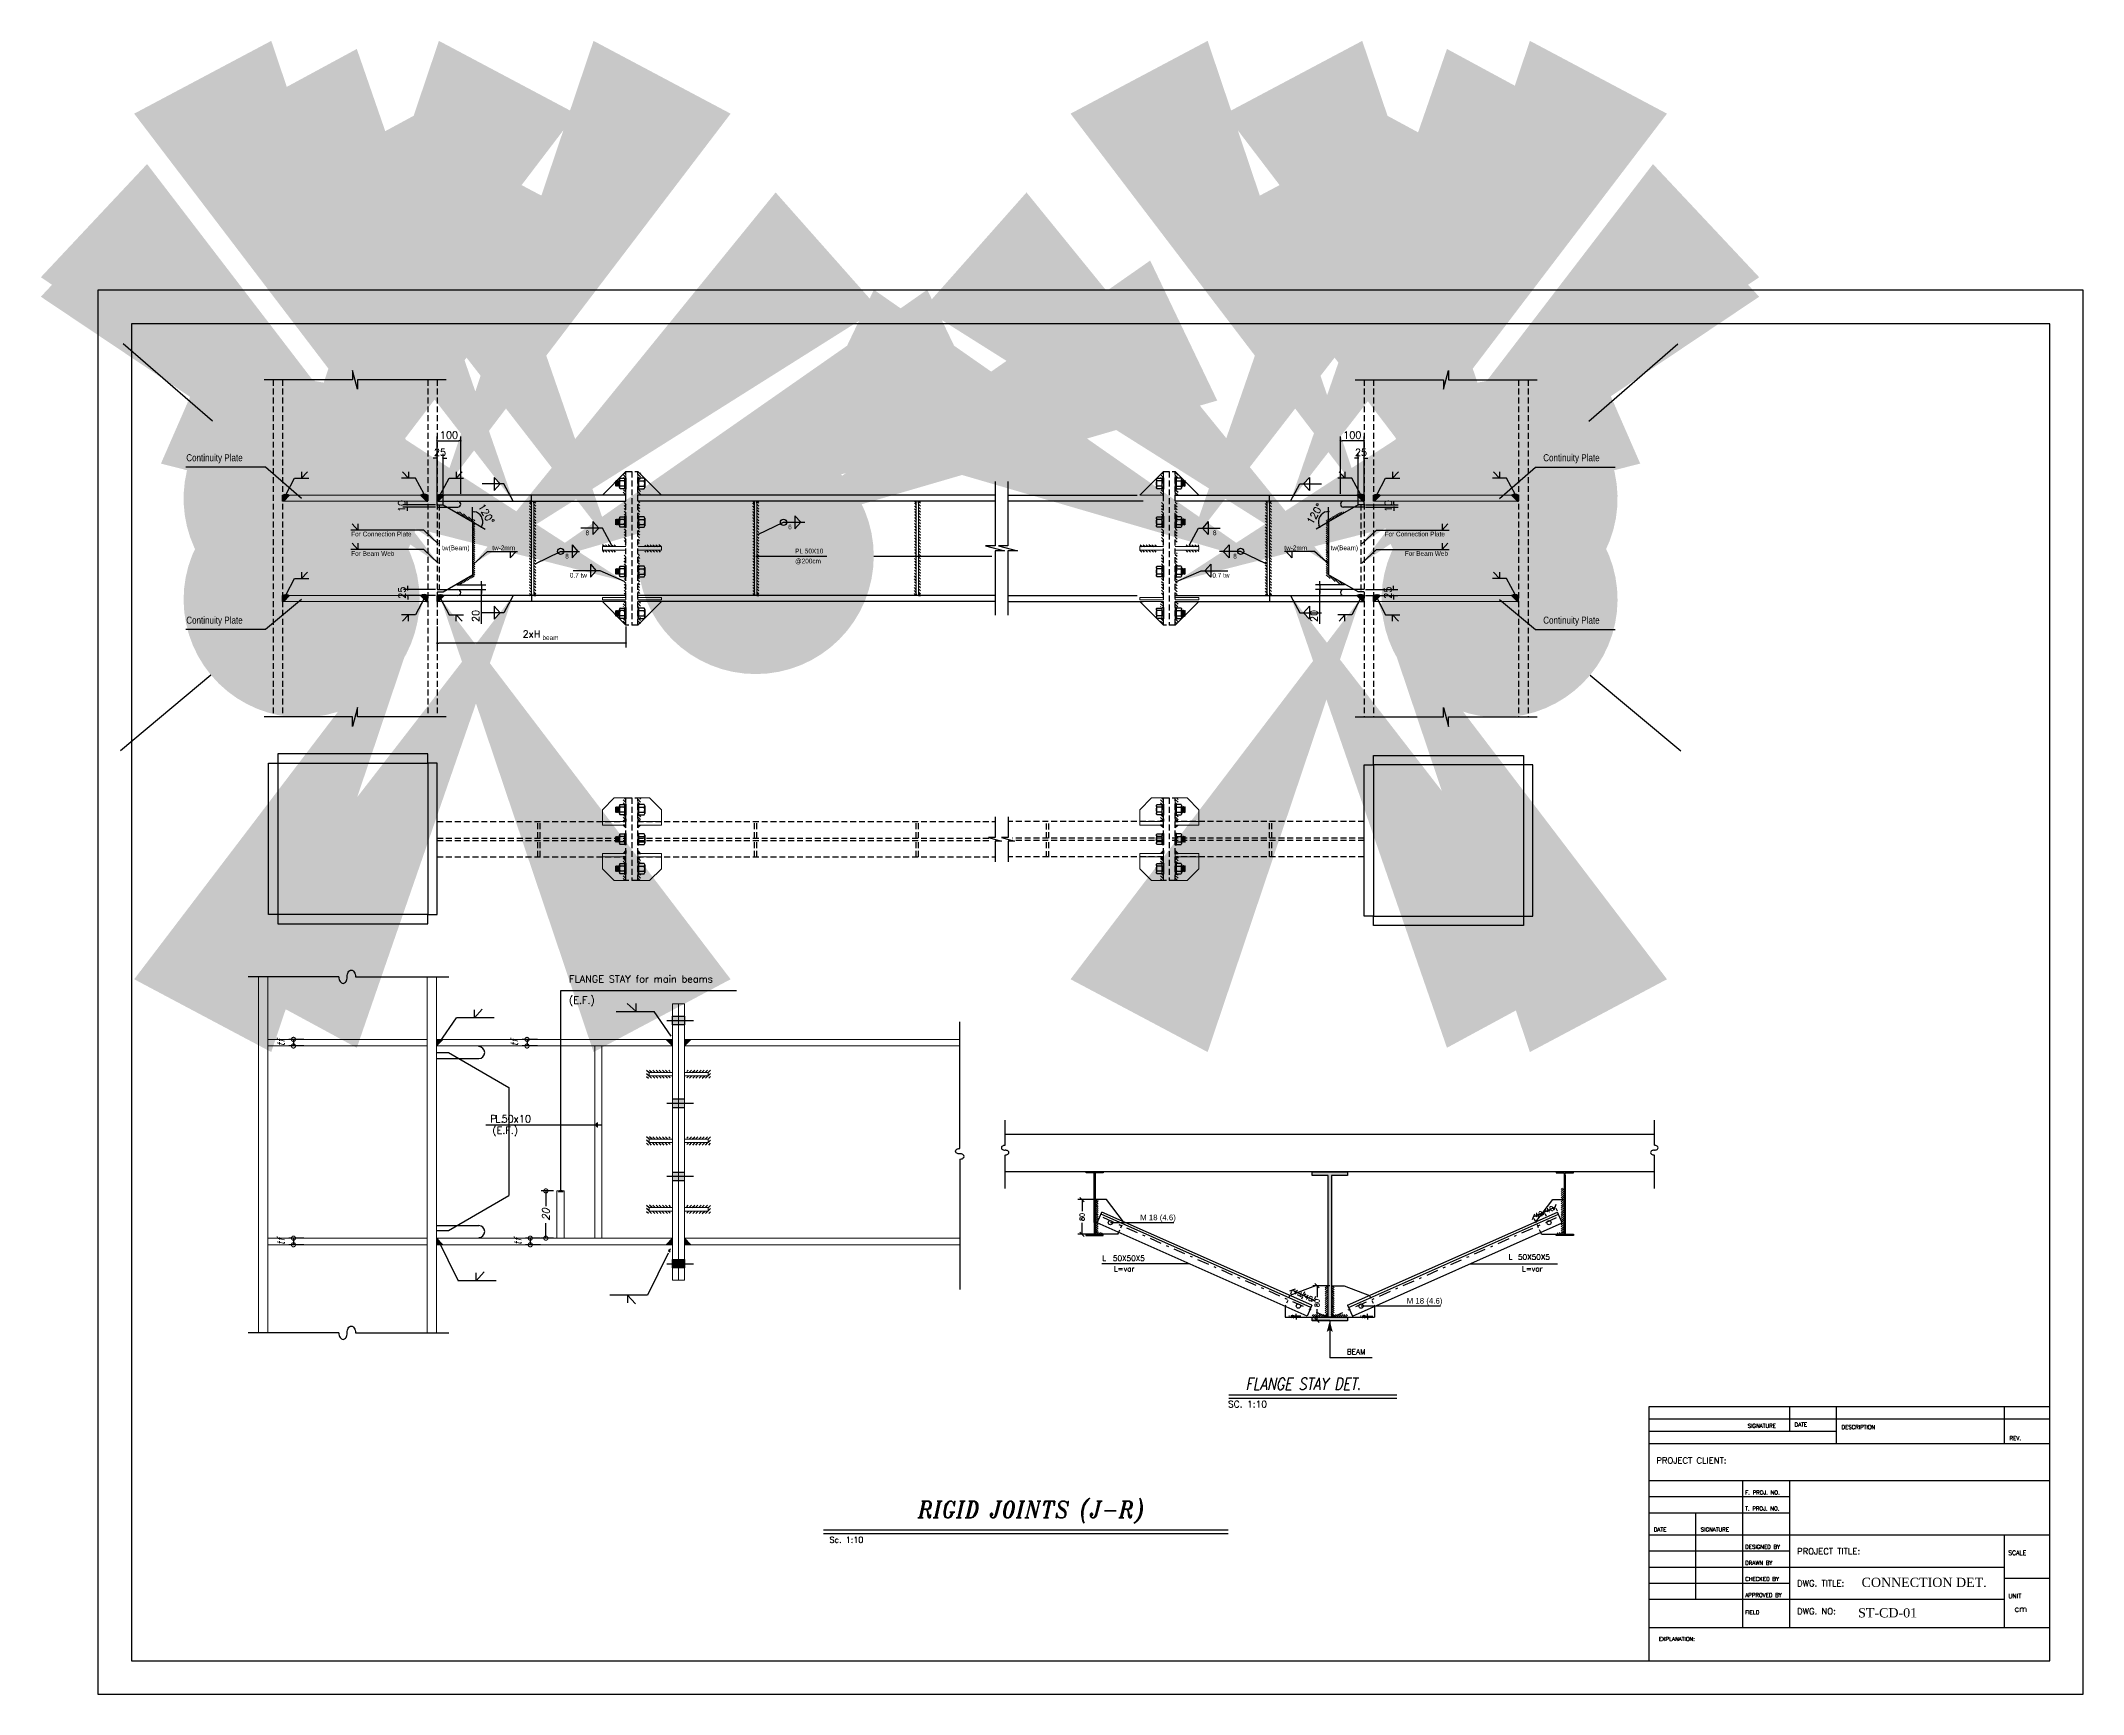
# Model space of a CAD drawing. Header units: inches. Extents: x 1387 to 2676, y -3554 to -2136.
# Drawn here: x 2491.4 to 2577.9, y -3407.5 to -3337.5 of the extents above; entities that cross this region are included whole.
import ezdxf
from ezdxf.enums import TextEntityAlignment as Align

# ---------------------------------------------------------------- set-up
doc = ezdxf.new("R2010")
doc.units = ezdxf.units.IN
doc.header["$MEASUREMENT"] = 0
doc.linetypes.add('DASHDOTX2', pattern=[2, 1, -0.5, 0, -0.5])
doc.linetypes.add('HIDDEN', pattern=[0.375, 0.25, -0.125])
for name, color, linetype in [('1', 1, 'Continuous'), ('1R', 1, 'Continuous'), ('2Y', 2, 'Continuous'), ('3', 3, 'HIDDEN'), ('3G', 3, 'Continuous'), ('4C', 4, 'Continuous'), ('6M', 6, 'Continuous'), ('7', 7, 'Continuous'), ('Ax', 1, 'DASHDOTX2'), ('Beam Detail', 3, 'Continuous'), ('col-new', 3, 'Continuous'), ('D', 1, 'Continuous'), ('DIM', 8, 'Continuous'), ('Dim-Axe', 1, 'Continuous'), ('H', 1, 'Continuous'), ('Hatch', 1, 'Continuous'), ('hidden', 8, 'HIDDEN'), ('Jush', 8, 'Continuous'), ('Layer4', 118, 'Continuous'), ('leader-1', 1, 'Continuous'), ('Pich', 2, 'Continuous'), ('SEC', 1, 'Continuous'), ('TEXT', 3, 'Continuous')]:
    doc.layers.add(name, color=color, linetype=linetype)
for name, color, linetype, lineweight in [('2', 2, 'Continuous', 9), ('plate', 2, 'Continuous', 20), ('plate 3', 3, 'Continuous', 20), ('WALL-INT', 3, 'Continuous', 9)]:
    doc.layers.add(name, color=color, linetype=linetype, lineweight=lineweight)
doc.styles.add('ITALICC', font='ITALICC.shx')
doc.styles.add('ITALICT', font='italict')
doc.styles.add('ROMANS', font='ROMANS')
doc.styles.add('ROMANT', font='romant')
doc.styles.add('SA', font='sazeh-1.shx', dxfattribs={"width": 0.85})
doc.styles.get("Standard").update_dxf_attribs({"font": 'arial.ttf'})
doc.styles.add('style1', font='times.ttf')
doc.dimstyles.new('1 Small', dxfattribs={"dimscale": 0, "dimtxt": 0.2, "dimasz": 0.18, "dimexe": 0.18, "dimexo": 0.0625, "dimgap": 0.09, "dimtad": 0, "dimdec": 0, "dimlfac": 100, "dimzin": 0, "dimdsep": 46, "dimtxsty": 'ROMANT', "dimblk": 'OBLIQUE', "dimcen": 0.09, "dimclrd": 1, "dimclre": 1, "dimclrt": 2, "dimadec": 0, "dimazin": 0, "dimtfac": 1, "dimtdec": 0, "dimtofl": 0, "dimtmove": 2, "dimatfit": 3, "dimldrblk": 'OBLIQUE', "dimfxl": 0.18, "dimtolj": 1, "dimtzin": 0, "dimarcsym": 0})
doc.dimstyles.new('1-50-2', dxfattribs={"dimtxt": 0.3, "dimasz": 0.08, "dimexe": 0.18, "dimexo": 0.0625, "dimgap": 0.09, "dimtad": 1, "dimdec": 0, "dimlfac": 500, "dimdsep": 46, "dimtxsty": 'ROMANT', "dimblk": 'DOT', "dimcen": 0.09, "dimclrd": 1, "dimclre": 1, "dimclrt": 3, "dimadec": 0, "dimazin": 0, "dimtfac": 1, "dimtdec": 0, "dimtix": 1, "dimtofl": 0, "dimtmove": 2, "dimatfit": 3, "dimldrblk": 'DOT', "dimfxl": 1, "dimtolj": 1, "dimarcsym": 0})
doc.dimstyles.new('Copy of 1-5(100)', dxfattribs={"dimscale": 100, "dimtxt": 2.5, "dimasz": 2.3, "dimexe": 1.5, "dimexo": 3, "dimgap": 1, "dimtad": 1, "dimdec": 0, "dimlfac": 0.05, "dimdsep": 46, "dimtxsty": 'ROMANS', "dimcen": 0, "dimclrd": 1, "dimclre": 1, "dimclrt": 2, "dimadec": 0, "dimazin": 0, "dimtfac": 2, "dimtdec": 0, "dimtmove": 2, "dimatfit": 3, "dimfxl": 1.5, "dimtolj": 1, "dimtzin": 0, "dimarcsym": 0})
doc.dimstyles.new('Copy of 100', dxfattribs={"dimtxt": 0.2, "dimasz": 0.05, "dimexe": 0.22, "dimexo": 0.22, "dimgap": 0.09, "dimtad": 1, "dimdec": 3, "dimlfac": 100, "dimrnd": 5, "dimzin": 12, "dimdsep": 46, "dimtxsty": 'ROMANS', "dimblk": 'DOT', "dimcen": 0, "dimclrd": 1, "dimclre": 1, "dimclrt": 2, "dimadec": 1, "dimazin": 0, "dimtfac": 1, "dimtdec": 3, "dimtix": 1, "dimtmove": 2, "dimatfit": 3, "dimldrblk": 'DOT', "dimfxl": 1, "dimtolj": 1, "dimtzin": 12, "dimarcsym": 0})
doc.dimstyles.new('DIM 1.100(50)', dxfattribs={"dimscale": 50, "dimtxt": 2, "dimasz": 2, "dimexe": 1, "dimexo": 1, "dimgap": 0.5, "dimtad": 1, "dimdec": 0, "dimrnd": 0.5, "dimzin": 12, "dimdsep": 46, "dimtxsty": 'ROMANS', "dimcen": 1.5, "dimclrd": 1, "dimclre": 1, "dimclrt": 2, "dimazin": 0, "dimtm": 1e-09, "dimtfac": 1, "dimtdec": 0, "dimtix": 1, "dimtmove": 0, "dimatfit": 3, "dimldrblk": 'DOT', "dimfxl": 1, "dimtolj": 1, "dimtzin": 0, "dimarcsym": 0})
doc.dimstyles.new('Dim-Axe', dxfattribs={"dimtxt": 0.3, "dimasz": 0.35, "dimexe": 0.2, "dimexo": 0.15, "dimgap": 0.09, "dimtad": 0, "dimzin": 4, "dimdsep": 46, "dimtxsty": 'ITALICC', "dimblk1": 'DOTSMALL', "dimblk2": 'DOTSMALL', "dimsah": 1, "dimcen": 0.09, "dimclrd": 1, "dimclre": 1, "dimclrt": 2, "dimazin": 0, "dimtfac": 1, "dimtofl": 0, "dimtmove": 2, "dimatfit": 3, "dimldrblk": 'DOTSMALL', "dimfxl": 0.5, "dimfxlon": 1, "dimtolj": 1, "dimtzin": 0, "dimarcsym": 0})
pattern_1 = [(135, (2453.23286, -4012.35441), (-0.061871843, -0.061871843), [])]
pattern_2 = [(135, (2453.33286, -4012.35441), (-0.061871843, -0.061871843), [])]
pattern_3 = [(135, (2445.28006, -4012.35441), (-0.061871843, -0.061871843), [])]
pattern_4 = [(135, (2445.18006, -4012.35441), (-0.061871843, -0.061871843), [])]
pattern_5 = [(45, (1603.99336, -2621.217457), (-0.0441941738, 0.0441941738), [])]
pattern_6 = [(135, (3488.04117, -2621.217457), (0.0441941738, 0.0441941738), [])]

# ---------------------------------------------------------------- blocks, each defined once
blk = doc.blocks.new('_DOTSMALL')
at = {"color": 0, "linetype": 'ByBlock', "const_width": 0.5}
blk.add_lwpolyline([(-0.0625, 0, 1), (0.0625, 0, 1)], format="xyb", close=True, dxfattribs=at)
blk = doc.blocks.new('*D2881')
at = {"layer": 'Defpoints', "color": 0, "transparency": 16777216}
for p in [(2513.277, -3386.21), (2512.809, -3388.21), (2513.277, -3388.21)]:
    blk.add_point(p, dxfattribs=at)
at = {"layer": 'Dim-Axe', "color": 1, "lineweight": -2, "transparency": 16777216}
for p, q in [((2513.127, -3386.21), (2512.609, -3386.21)), ((2512.809, -3386.21), (2512.809, -3386.849)), ((2512.809, -3388.21), (2512.809, -3387.572)), ((2513.127, -3388.21), (2512.609, -3388.21))]:
    blk.add_line(p, q, dxfattribs=at)
at = {"layer": 'Dim-Axe', "color": 1, "lineweight": -2, "transparency": 16777216, "xscale": 0.35, "yscale": 0.35, "zscale": 0.35}
for p, rotation in [((2512.809, -3386.21), 90), ((2512.809, -3388.21), 270)]:
    blk.add_blockref('_DOTSMALL', p, dxfattribs=dict(at, rotation=rotation))
at = {"layer": 'Dim-Axe', "color": 2, "transparency": 16777216, "insert": (2512.809, -3387.21), "char_height": 0.3, "attachment_point": 5, "rotation": 90, "style": 'ITALICC'}
blk.add_mtext('\\A1;20', dxfattribs=at)
blk = doc.blocks.new('A$C1B9058EF')
at = {"layer": 'Jush'}
h = blk.add_hatch(dxfattribs=at)
h.set_pattern_fill('ANSI31', color=256, scale=20, angle=90)
h.set_pattern_definition([(135, (-2181.915, -64309.0318), (-1.76776695, -1.76776695), [])])
edge = h.paths.add_edge_path()
edge.add_line((0, 0), (-5, 0))
edge.add_line((-5, 0), (-30, 25))
edge.add_arc((-15, -0.8), 29.8, 419.81259, 480.18741, ccw=False)
edge.add_line((0, 25), (0, 0))
blk.add_lwpolyline([(-5, 0), (0, 0), (0, 25, 0.269703), (-30, 25), (-5, 0)], format="xyb", close=True, dxfattribs=at)
blk = doc.blocks.new('A$C76203054')
at = {"layer": 'Pich'}
for p, q in [((-22.2, 27.3), (-22.2, 4.8)), ((22.2, 4.8), (-22.2, 4.8)), ((17.7, 4.8), (-17.7, 4.8)), ((-16.6, 29.7), (16.6, 29.7)), ((-11.1, 4.8), (-11.1, 27.3)), ((11.1, 4.8), (11.1, 27.3)), ((22.2, 4.8), (22.2, 27.3))]:
    blk.add_line(p, q, dxfattribs=at)
blk.add_lwpolyline([(-23.9, 4.8), (-23.9, 0), (23.9, 0), (23.9, 4.8)], close=True, dxfattribs=at)
for centre, radius, start, end in [((-16.6, 22.1), 7.64, 43.52248, 136.47752), ((0, 2.7), 27, 65.76502, 114.23498), ((16.6, 22.1), 7.64, 43.52248, 136.47752)]:
    blk.add_arc(centre, radius, start, end, dxfattribs=at)
blk = doc.blocks.new('A$C7B6903DA')
at = {"layer": 'Pich'}
for p, q in [((-22.2, -24.9), (-22.2, -7.2)), ((16.6, -27.3), (-16.6, -27.3)), ((-12, -29.7), (-10.2, -27.9)), ((12, -27.9), (-12, -29.7)), ((-10.2, -31.5), (-12, -29.7)), ((-12, -33.3), (-10.2, -31.5)), ((12, -31.5), (-12, -33.3)), ((-10.2, -35.1), (-12, -33.3)), ((-12, -36.9), (-10.2, -35.1)), ((12, -35.1), (-12, -36.9)), ((-10.2, -38.7), (-12, -36.9)), ((-12, -40.5), (-10.2, -38.7)), ((12, -38.7), (-12, -40.5)), ((-10.2, -42.3), (-12, -40.5)), ((-11.1, -7.2), (-11.1, -24.9)), ((-10.2, -27.9), (-10.8, -27.3)), ((12, -42.3), (-10.2, -42.3)), ((12, -27.9), (10.2, -29.7)), ((10.2, -29.7), (12, -31.5)), ((12, -31.5), (10.2, -33.3)), ((10.2, -33.3), (12, -35.1)), ((12, -35.1), (10.2, -36.9)), ((10.2, -36.9), (12, -38.7)), ((12, -38.7), (10.2, -40.5)), ((10.2, -40.5), (12, -42.3)), ((11.1, -7.2), (11.1, -24.9)), ((11.4, -27.3), (12, -27.9)), ((22.2, -7.2), (22.2, -24.9))]:
    blk.add_line(p, q, dxfattribs=at)
blk.add_lwpolyline([(-23.9, -4.8), (-23.9, 0), (23.9, 0), (23.9, -4.8)], close=True, dxfattribs=at)
for centre, radius, start, end in [((-16.6, -12.4), 7.64, 43.52248, 136.47752), ((-16.6, -19.7), 7.64, 223.52248, 316.47752), ((0, -31.8), 27, 65.76502, 114.23498), ((0, -0.3), 27, 245.76502, 294.23498), ((16.6, -12.4), 7.64, 43.52248, 136.47752), ((16.6, -19.7), 7.64, 223.52248, 316.47752)]:
    blk.add_arc(centre, radius, start, end, dxfattribs=at)
blk = doc.blocks.new('A$C053313D3')
at = {"layer": 'Jush'}
h = blk.add_hatch(color=1, dxfattribs=at)
h.dxf.hatch_style = 1
h.paths.add_polyline_path([(0, 10), (0, 0), (10, 0)])
at = {"layer": 'Jush', "color": 1}
blk.add_lwpolyline([(0, 10), (0, 0), (10, 0), (0, 10)], dxfattribs=at)
blk = doc.blocks.new('_Dot')
at = {"layer": 'DIM', "color": 0, "lineweight": -2}
blk.add_line((-0.5, 0), (-1, 0), dxfattribs=at)
at = {"layer": 'DIM', "color": 0, "const_width": 0.5}
blk.add_lwpolyline([(-0.25, 0, 1), (0.25, 0, 1)], format="xyb", close=True, dxfattribs=at)
blk = doc.blocks.new('q')
at = {"layer": 'col-new'}
for points in [[(194.9095, -6.4548), (194.9095, -7.0948), (194.8695, -7.0948), (194.8695, -6.4548)], [(195.5445, -6.4548), (195.5445, -7.0948), (195.5845, -7.0948), (195.5845, -6.4548)]]:
    blk.add_lwpolyline(points, close=True, dxfattribs=at)
for points in [[(195.2095, -6.4548), (195.5445, -6.4548), (195.5445, -6.4148), (194.9095, -6.4148), (194.9095, -6.4548), (195.2095, -6.4548)], [(195.2095, -7.0948), (194.9095, -7.0948), (194.9095, -7.1348), (195.5445, -7.1348), (195.5445, -7.0948), (195.2095, -7.0948)]]:
    blk.add_lwpolyline(points, dxfattribs=at)
blk = doc.blocks.new('*D2825')
at = {"layer": 'Defpoints', "color": 0, "transparency": 16777216}
for p in [(2502.117, -3380.07), (2502.704, -3379.79), (2502.704, -3380.07)]:
    blk.add_point(p, dxfattribs=at)
at = {"layer": 'Dim-Axe', "color": 1, "lineweight": -2, "transparency": 16777216}
for p, q in [((2502.554, -3379.79), (2501.917, -3379.79)), ((2502.554, -3380.07), (2501.917, -3380.07)), ((2502.117, -3379.79), (2502.117, -3380.07))]:
    blk.add_line(p, q, dxfattribs=at)
at = {"layer": 'Dim-Axe', "color": 1, "lineweight": -2, "transparency": 16777216, "xscale": 0.35, "yscale": 0.35, "zscale": 0.35}
for p, rotation in [((2502.117, -3379.79), 90), ((2502.117, -3380.07), 270)]:
    blk.add_blockref('_DOTSMALL', p, dxfattribs=dict(at, rotation=rotation))
at = {"layer": 'Dim-Axe', "color": 2, "transparency": 16777216, "insert": (2501.582, -3379.93), "char_height": 0.3, "attachment_point": 5, "rotation": 90, "style": 'ITALICC'}
blk.add_mtext('\\A1;tf', dxfattribs=at)
blk = doc.blocks.new('*D2826')
at = {"layer": 'Defpoints', "color": 0, "transparency": 16777216}
for p in [(2502.117, -3388.49), (2502.704, -3388.21), (2502.704, -3388.49)]:
    blk.add_point(p, dxfattribs=at)
at = {"layer": 'Dim-Axe', "color": 1, "lineweight": -2, "transparency": 16777216}
for p, q in [((2502.554, -3388.21), (2501.917, -3388.21)), ((2502.554, -3388.49), (2501.917, -3388.49)), ((2502.117, -3388.21), (2502.117, -3388.49))]:
    blk.add_line(p, q, dxfattribs=at)
at = {"layer": 'Dim-Axe', "color": 1, "lineweight": -2, "transparency": 16777216, "xscale": 0.35, "yscale": 0.35, "zscale": 0.35}
for p, rotation in [((2502.117, -3388.21), 90), ((2502.117, -3388.49), 270)]:
    blk.add_blockref('_DOTSMALL', p, dxfattribs=dict(at, rotation=rotation))
at = {"layer": 'Dim-Axe', "color": 2, "transparency": 16777216, "insert": (2501.582, -3388.35), "char_height": 0.3, "attachment_point": 5, "rotation": 90, "style": 'ITALICC'}
blk.add_mtext('\\A1;tf', dxfattribs=at)
blk = doc.blocks.new('DOT')
at = {"layer": 'DIM', "color": 0, "linetype": 'ByBlock'}
blk.add_line((-0.5, 0), (-1, 0), dxfattribs=at)
at = {"layer": 'DIM', "color": 0, "linetype": 'ByBlock', "const_width": 0.5}
blk.add_lwpolyline([(-0.25, 0, 1), (0.25, 0, 1)], format="xyb", close=True, dxfattribs=at)
blk = doc.blocks.new('*D2877')
at = {"layer": 'D', "color": 1, "lineweight": -2, "transparency": 16777216}
for p, q in [((2508.122, -3355.165), (2508.042, -3355.165)), ((2508.202, -3357.182), (2508.202, -3354.985)), ((2508.452, -3357.182), (2508.452, -3354.985)), ((2508.532, -3355.165), (2508.612, -3355.165))]:
    blk.add_line(p, q, dxfattribs=at)
at = {"layer": 'Defpoints', "color": 0, "transparency": 16777216}
for p in [(2508.452, -3355.165), (2508.202, -3357.245), (2508.452, -3357.245)]:
    blk.add_point(p, dxfattribs=at)
at = {"layer": 'D', "color": 1, "lineweight": -2, "transparency": 16777216, "xscale": 0.08, "yscale": 0.08, "zscale": 0.08}
blk.add_blockref('DOT', (2508.202, -3355.165), dxfattribs=at)
at = {"layer": 'D', "color": 1, "lineweight": -2, "transparency": 16777216, "xscale": 0.08, "yscale": 0.08, "zscale": 0.08, "rotation": 180}
blk.add_blockref('DOT', (2508.452, -3355.165), dxfattribs=at)
at = {"layer": 'D', "color": 2, "transparency": 16777216, "insert": (2508.327, -3354.925), "char_height": 0.3, "attachment_point": 5, "style": 'ROMANS'}
blk.add_mtext('\\A1;25', dxfattribs=at)
blk = doc.blocks.new('*D2878')
at = {"layer": 'D', "color": 1, "lineweight": -2, "transparency": 16777216}
for p, q in [((2508.14, -3357.145), (2506.756, -3357.145)), ((2508.14, -3357.245), (2506.756, -3357.245)), ((2506.936, -3357.065), (2506.936, -3356.985)), ((2506.936, -3357.325), (2506.936, -3357.405))]:
    blk.add_line(p, q, dxfattribs=at)
at = {"layer": 'Defpoints', "color": 0, "transparency": 16777216}
for p in [(2506.936, -3357.145), (2508.202, -3357.145), (2508.202, -3357.245)]:
    blk.add_point(p, dxfattribs=at)
at = {"layer": 'D', "color": 1, "lineweight": -2, "transparency": 16777216, "xscale": 0.08, "yscale": 0.08, "zscale": 0.08}
for p, rotation in [((2506.936, -3357.145), 270), ((2506.936, -3357.245), 90)]:
    blk.add_blockref('DOT', p, dxfattribs=dict(at, rotation=rotation))
at = {"layer": 'D', "color": 2, "transparency": 16777216, "insert": (2506.696, -3357.195), "char_height": 0.3, "attachment_point": 5, "rotation": 90, "style": 'ROMANS'}
blk.add_mtext('\\A1;10', dxfattribs=at)
blk = doc.blocks.new('*D2879')
at = {"layer": 'D', "color": 1, "lineweight": -2, "transparency": 16777216}
for p, q in [((2508.202, -3356.68), (2508.202, -3354.256)), ((2509.202, -3356.68), (2509.202, -3354.256)), ((2508.282, -3354.436), (2509.122, -3354.436))]:
    blk.add_line(p, q, dxfattribs=at)
at = {"layer": 'Defpoints', "color": 0, "transparency": 16777216}
for p in [(2509.202, -3354.436), (2508.202, -3356.742), (2509.202, -3356.742)]:
    blk.add_point(p, dxfattribs=at)
at = {"layer": 'D', "color": 1, "lineweight": -2, "transparency": 16777216, "xscale": 0.08, "yscale": 0.08, "zscale": 0.08, "rotation": 180}
blk.add_blockref('DOT', (2508.202, -3354.436), dxfattribs=at)
at = {"layer": 'D', "color": 1, "lineweight": -2, "transparency": 16777216, "xscale": 0.08, "yscale": 0.08, "zscale": 0.08}
blk.add_blockref('DOT', (2509.202, -3354.436), dxfattribs=at)
at = {"layer": 'D', "color": 2, "transparency": 16777216, "insert": (2508.702, -3354.196), "char_height": 0.3, "attachment_point": 5, "style": 'ROMANS'}
blk.add_mtext('\\A1;100', dxfattribs=at)
blk = doc.blocks.new('*D2827')
at = {"layer": 'D', "color": 1, "lineweight": -2, "transparency": 16777216}
for p, q in [((2508.14, -3360.739), (2506.775, -3360.739)), ((2508.14, -3360.992), (2506.775, -3360.992)), ((2506.955, -3360.659), (2506.955, -3360.579)), ((2506.955, -3361.072), (2506.955, -3361.152))]:
    blk.add_line(p, q, dxfattribs=at)
at = {"layer": 'Defpoints', "color": 0, "transparency": 16777216}
for p in [(2506.955, -3360.739), (2508.202, -3360.739), (2508.202, -3360.992)]:
    blk.add_point(p, dxfattribs=at)
at = {"layer": 'D', "color": 1, "lineweight": -2, "transparency": 16777216, "xscale": 0.08, "yscale": 0.08, "zscale": 0.08}
for p, rotation in [((2506.955, -3360.739), 270), ((2506.955, -3360.992), 90)]:
    blk.add_blockref('DOT', p, dxfattribs=dict(at, rotation=rotation))
at = {"layer": 'D', "color": 2, "transparency": 16777216, "insert": (2506.715, -3360.866), "char_height": 0.3, "attachment_point": 5, "rotation": 90, "style": 'ROMANS'}
blk.add_mtext('\\A1;25', dxfattribs=at)
blk = doc.blocks.new('*D2880')
at = {"layer": 'D', "color": 1, "lineweight": -2, "transparency": 16777216}
for p, q in [((2509.702, -3357.804), (2509.702, -3357.252)), ((2509.757, -3357.897), (2510.235, -3358.174))]:
    blk.add_line(p, q, dxfattribs=at)
blk.add_arc((2509.702, -3357.866), 0.435, 340.56168, 79.43832, dxfattribs=at)
at = {"layer": 'Defpoints', "color": 0, "transparency": 16777216}
for p in [(2508.452, -3357.145), (2510.13, -3357.791), (2509.702, -3357.866), (2509.702, -3357.866), (2509.702, -3360.118)]:
    blk.add_point(p, dxfattribs=at)
at = {"layer": 'D', "color": 1, "lineweight": -2, "transparency": 16777216, "xscale": 0.08, "yscale": 0.08, "zscale": 0.08}
for p, rotation in [((2509.702, -3357.432), 174.7191621159091), ((2510.079, -3358.084), 245.2808378839225)]:
    blk.add_blockref('DOT', p, dxfattribs=dict(at, rotation=rotation))
at = {"layer": 'D', "color": 2, "transparency": 16777216, "insert": (2510.287, -3357.529), "char_height": 0.3, "attachment_point": 5, "rotation": 300, "style": 'ROMANS'}
blk.add_mtext('\\A1;120°', dxfattribs=at)
blk = doc.blocks.new('*D2828')
at = {"layer": 'D', "color": 1, "lineweight": -2, "transparency": 16777216}
for p, q in [((2510.08, -3360.459), (2510.08, -3360.379)), ((2509.035, -3360.539), (2510.26, -3360.539)), ((2509.035, -3360.739), (2510.26, -3360.739)), ((2510.08, -3360.539), (2510.08, -3360.739)), ((2510.08, -3362.185), (2510.08, -3360.739)), ((2510.08, -3360.819), (2510.08, -3360.899))]:
    blk.add_line(p, q, dxfattribs=at)
at = {"layer": 'Defpoints', "color": 0, "transparency": 16777216}
for p in [(2508.972, -3360.539), (2508.972, -3360.739), (2510.08, -3360.739)]:
    blk.add_point(p, dxfattribs=at)
at = {"layer": 'D', "color": 1, "lineweight": -2, "transparency": 16777216, "xscale": 0.08, "yscale": 0.08, "zscale": 0.08}
for p, rotation in [((2510.08, -3360.539), 270), ((2510.08, -3360.739), 90)]:
    blk.add_blockref('DOT', p, dxfattribs=dict(at, rotation=rotation))
at = {"layer": 'D', "color": 2, "transparency": 16777216, "insert": (2509.84, -3361.852), "char_height": 0.3, "attachment_point": 5, "rotation": 90, "style": 'ROMANS'}
blk.add_mtext('\\A1;20', dxfattribs=at)
blk = doc.blocks.new('*D2882')
at = {"layer": 'D', "color": 1, "lineweight": -2, "transparency": 16777216}
for p, q in [((2547.14, -3355.165), (2547.06, -3355.165)), ((2547.22, -3357.182), (2547.22, -3354.985)), ((2547.47, -3357.182), (2547.47, -3354.985)), ((2547.55, -3355.165), (2547.63, -3355.165))]:
    blk.add_line(p, q, dxfattribs=at)
at = {"layer": 'Defpoints', "color": 0, "transparency": 16777216}
for p in [(2547.22, -3355.165), (2547.22, -3357.245), (2547.47, -3357.245)]:
    blk.add_point(p, dxfattribs=at)
at = {"layer": 'D', "color": 1, "lineweight": -2, "transparency": 16777216, "xscale": 0.08, "yscale": 0.08, "zscale": 0.08}
blk.add_blockref('DOT', (2547.22, -3355.165), dxfattribs=at)
at = {"layer": 'D', "color": 1, "lineweight": -2, "transparency": 16777216, "xscale": 0.08, "yscale": 0.08, "zscale": 0.08, "rotation": 180}
blk.add_blockref('DOT', (2547.47, -3355.165), dxfattribs=at)
at = {"layer": 'D', "color": 2, "transparency": 16777216, "insert": (2547.345, -3354.925), "char_height": 0.3, "attachment_point": 5, "style": 'ROMANS'}
blk.add_mtext('\\A1;25', dxfattribs=at)
blk = doc.blocks.new('*D2883')
at = {"layer": 'D', "color": 1, "lineweight": -2, "transparency": 16777216}
for p, q in [((2547.533, -3357.145), (2548.917, -3357.145)), ((2547.533, -3357.245), (2548.917, -3357.245)), ((2548.737, -3357.065), (2548.737, -3356.985)), ((2548.737, -3357.325), (2548.737, -3357.405))]:
    blk.add_line(p, q, dxfattribs=at)
at = {"layer": 'Defpoints', "color": 0, "transparency": 16777216}
for p in [(2547.47, -3357.145), (2547.47, -3357.245), (2548.737, -3357.145)]:
    blk.add_point(p, dxfattribs=at)
at = {"layer": 'D', "color": 1, "lineweight": -2, "transparency": 16777216, "xscale": 0.08, "yscale": 0.08, "zscale": 0.08}
for p, rotation in [((2548.737, -3357.145), 270), ((2548.737, -3357.245), 90)]:
    blk.add_blockref('DOT', p, dxfattribs=dict(at, rotation=rotation))
at = {"layer": 'D', "color": 2, "transparency": 16777216, "insert": (2548.497, -3357.195), "char_height": 0.3, "attachment_point": 5, "rotation": 90, "style": 'ROMANS'}
blk.add_mtext('\\A1;10', dxfattribs=at)
blk = doc.blocks.new('*D2884')
at = {"layer": 'D', "color": 1, "lineweight": -2, "transparency": 16777216}
for p, q in [((2546.47, -3356.68), (2546.47, -3354.256)), ((2547.47, -3356.68), (2547.47, -3354.256)), ((2547.39, -3354.436), (2546.55, -3354.436))]:
    blk.add_line(p, q, dxfattribs=at)
at = {"layer": 'Defpoints', "color": 0, "transparency": 16777216}
for p in [(2546.47, -3354.436), (2546.47, -3356.742), (2547.47, -3356.742)]:
    blk.add_point(p, dxfattribs=at)
at = {"layer": 'D', "color": 1, "lineweight": -2, "transparency": 16777216, "xscale": 0.08, "yscale": 0.08, "zscale": 0.08, "rotation": 180}
blk.add_blockref('DOT', (2546.47, -3354.436), dxfattribs=at)
at = {"layer": 'D', "color": 1, "lineweight": -2, "transparency": 16777216, "xscale": 0.08, "yscale": 0.08, "zscale": 0.08}
blk.add_blockref('DOT', (2547.47, -3354.436), dxfattribs=at)
at = {"layer": 'D', "color": 2, "transparency": 16777216, "insert": (2546.97, -3354.196), "char_height": 0.3, "attachment_point": 5, "style": 'ROMANS'}
blk.add_mtext('\\A1;100', dxfattribs=at)
blk = doc.blocks.new('*D2829')
at = {"layer": 'D', "color": 1, "lineweight": -2, "transparency": 16777216}
for p, q in [((2547.533, -3360.739), (2548.897, -3360.739)), ((2547.533, -3360.992), (2548.897, -3360.992)), ((2548.717, -3360.659), (2548.717, -3360.579)), ((2548.717, -3361.072), (2548.717, -3361.152))]:
    blk.add_line(p, q, dxfattribs=at)
at = {"layer": 'Defpoints', "color": 0, "transparency": 16777216}
for p in [(2547.47, -3360.739), (2547.47, -3360.992), (2548.717, -3360.739)]:
    blk.add_point(p, dxfattribs=at)
at = {"layer": 'D', "color": 1, "lineweight": -2, "transparency": 16777216, "xscale": 0.08, "yscale": 0.08, "zscale": 0.08}
for p, rotation in [((2548.717, -3360.739), 270), ((2548.717, -3360.992), 90)]:
    blk.add_blockref('DOT', p, dxfattribs=dict(at, rotation=rotation))
at = {"layer": 'D', "color": 2, "transparency": 16777216, "insert": (2548.477, -3360.866), "char_height": 0.3, "attachment_point": 5, "rotation": 90, "style": 'ROMANS'}
blk.add_mtext('\\A1;25', dxfattribs=at)
blk = doc.blocks.new('*D2885')
at = {"layer": 'D', "color": 1, "lineweight": -2, "transparency": 16777216}
for p, q in [((2545.97, -3357.804), (2545.97, -3357.252)), ((2545.916, -3357.897), (2545.438, -3358.174))]:
    blk.add_line(p, q, dxfattribs=at)
blk.add_arc((2545.97, -3357.866), 0.435, 100.56168, 199.43832, dxfattribs=at)
at = {"layer": 'Defpoints', "color": 0, "transparency": 16777216}
for p in [(2545.691, -3357.533), (2547.22, -3357.145), (2545.97, -3357.866), (2545.97, -3357.866), (2545.97, -3360.118)]:
    blk.add_point(p, dxfattribs=at)
at = {"layer": 'D', "color": 1, "lineweight": -2, "transparency": 16777216, "xscale": 0.08, "yscale": 0.08, "zscale": 0.08}
for p, rotation in [((2545.97, -3357.432), 5.280837884814719), ((2545.594, -3358.084), 294.7191621153673)]:
    blk.add_blockref('DOT', p, dxfattribs=dict(at, rotation=rotation))
at = {"layer": 'D', "color": 2, "transparency": 16777216, "insert": (2545.386, -3357.529), "char_height": 0.3, "attachment_point": 5, "rotation": 60, "style": 'ROMANS'}
blk.add_mtext('\\A1;120°', dxfattribs=at)
blk = doc.blocks.new('*D2830')
at = {"layer": 'D', "color": 1, "lineweight": -2, "transparency": 16777216}
for p, q in [((2545.593, -3360.459), (2545.593, -3360.379)), ((2546.638, -3360.539), (2545.413, -3360.539)), ((2546.638, -3360.739), (2545.413, -3360.739)), ((2545.593, -3360.539), (2545.593, -3360.739)), ((2545.593, -3362.185), (2545.593, -3360.739)), ((2545.593, -3360.819), (2545.593, -3360.899))]:
    blk.add_line(p, q, dxfattribs=at)
at = {"layer": 'Defpoints', "color": 0, "transparency": 16777216}
for p in [(2545.593, -3360.739), (2546.701, -3360.539), (2546.701, -3360.739)]:
    blk.add_point(p, dxfattribs=at)
at = {"layer": 'D', "color": 1, "lineweight": -2, "transparency": 16777216, "xscale": 0.08, "yscale": 0.08, "zscale": 0.08}
for p, rotation in [((2545.593, -3360.539), 270), ((2545.593, -3360.739), 90)]:
    blk.add_blockref('DOT', p, dxfattribs=dict(at, rotation=rotation))
at = {"layer": 'D', "color": 2, "transparency": 16777216, "insert": (2545.353, -3361.852), "char_height": 0.3, "attachment_point": 5, "rotation": 90, "style": 'ROMANS'}
blk.add_mtext('\\A1;20', dxfattribs=at)
blk = doc.blocks.new('*D2831')
at = {"layer": 'Defpoints', "color": 0, "transparency": 16777216}
for p in [(2512.012, -3380.07), (2512.6, -3379.79), (2512.6, -3380.07)]:
    blk.add_point(p, dxfattribs=at)
at = {"layer": 'Dim-Axe', "color": 1, "lineweight": -2, "transparency": 16777216}
for p, q in [((2512.45, -3379.79), (2511.812, -3379.79)), ((2512.45, -3380.07), (2511.812, -3380.07)), ((2512.012, -3379.79), (2512.012, -3380.07))]:
    blk.add_line(p, q, dxfattribs=at)
at = {"layer": 'Dim-Axe', "color": 1, "lineweight": -2, "transparency": 16777216, "xscale": 0.35, "yscale": 0.35, "zscale": 0.35}
for p, rotation in [((2512.012, -3379.79), 90), ((2512.012, -3380.07), 270)]:
    blk.add_blockref('_DOTSMALL', p, dxfattribs=dict(at, rotation=rotation))
at = {"layer": 'Dim-Axe', "color": 2, "transparency": 16777216, "insert": (2511.477, -3379.93), "char_height": 0.3, "attachment_point": 5, "rotation": 90, "style": 'ITALICC'}
blk.add_mtext('\\A1;tf', dxfattribs=at)
blk = doc.blocks.new('*D2832')
at = {"layer": 'Defpoints', "color": 0, "transparency": 16777216}
for p in [(2512.149, -3388.49), (2512.737, -3388.21), (2512.737, -3388.49)]:
    blk.add_point(p, dxfattribs=at)
at = {"layer": 'Dim-Axe', "color": 1, "lineweight": -2, "transparency": 16777216}
for p, q in [((2512.587, -3388.21), (2511.949, -3388.21)), ((2512.587, -3388.49), (2511.949, -3388.49)), ((2512.149, -3388.21), (2512.149, -3388.49))]:
    blk.add_line(p, q, dxfattribs=at)
at = {"layer": 'Dim-Axe', "color": 1, "lineweight": -2, "transparency": 16777216, "xscale": 0.35, "yscale": 0.35, "zscale": 0.35}
for p, rotation in [((2512.149, -3388.21), 90), ((2512.149, -3388.49), 270)]:
    blk.add_blockref('_DOTSMALL', p, dxfattribs=dict(at, rotation=rotation))
at = {"layer": 'Dim-Axe', "color": 2, "transparency": 16777216, "insert": (2511.614, -3388.35), "char_height": 0.3, "attachment_point": 5, "rotation": 90, "style": 'ITALICC'}
blk.add_mtext('\\A1;tf', dxfattribs=at)
blk = doc.blocks.new('*D2836')
at = {"layer": '3G', "color": 1, "lineweight": -2, "ltscale": 0.5, "transparency": 16777216}
for p, q in [((2544.786, -3391.51), (2544.374, -3391.51)), ((2544.786, -3391.556), (2544.374, -3391.556)), ((2544.594, -3391.46), (2544.594, -3391.41)), ((2544.594, -3391.51), (2544.594, -3391.556)), ((2544.594, -3391.606), (2544.594, -3391.656))]:
    blk.add_line(p, q, dxfattribs=at)
at = {"layer": 'Defpoints', "color": 0, "ltscale": 0.5, "transparency": 16777216}
for p in [(2544.594, -3391.556), (2545.006, -3391.51), (2545.006, -3391.556)]:
    blk.add_point(p, dxfattribs=at)
at = {"layer": '3G', "color": 1, "lineweight": -2, "ltscale": 0.5, "transparency": 16777216, "xscale": 0.05, "yscale": 0.05, "zscale": 0.05}
for p, rotation in [((2544.594, -3391.51), 270), ((2544.594, -3391.556), 90)]:
    blk.add_blockref('_Dot', p, dxfattribs=dict(at, rotation=rotation))
at = {"layer": '3G', "color": 2, "ltscale": 0.5, "transparency": 16777216, "insert": (2544.404, -3391.533), "char_height": 0.2, "attachment_point": 5, "rotation": 90, "style": 'ROMANS'}
blk.add_mtext('\\A1;5', dxfattribs=at)
blk = doc.blocks.new('*D2837')
at = {"layer": '3G', "color": 1, "lineweight": -2, "ltscale": 0.5, "transparency": 16777216}
for p, q in [((2547.43, -3391.51), (2547.842, -3391.51)), ((2547.43, -3391.556), (2547.842, -3391.556)), ((2547.622, -3391.46), (2547.622, -3391.41)), ((2547.622, -3391.51), (2547.622, -3391.556)), ((2547.622, -3391.606), (2547.622, -3391.656))]:
    blk.add_line(p, q, dxfattribs=at)
at = {"layer": 'Defpoints', "color": 0, "ltscale": 0.5, "transparency": 16777216}
for p in [(2547.21, -3391.51), (2547.21, -3391.556), (2547.622, -3391.556)]:
    blk.add_point(p, dxfattribs=at)
at = {"layer": '3G', "color": 1, "lineweight": -2, "ltscale": 0.5, "transparency": 16777216, "xscale": 0.05, "yscale": 0.05, "zscale": 0.05}
for p, rotation in [((2547.622, -3391.51), 270), ((2547.622, -3391.556), 90)]:
    blk.add_blockref('_Dot', p, dxfattribs=dict(at, rotation=rotation))
at = {"layer": '3G', "color": 2, "ltscale": 0.5, "transparency": 16777216, "insert": (2547.432, -3391.533), "char_height": 0.2, "attachment_point": 5, "rotation": 90, "style": 'ROMANS'}
blk.add_mtext('\\A1;5', dxfattribs=at)
blk = doc.blocks.new('_Oblique')
at = {"color": 0, "linetype": 'ByBlock', "lineweight": -2}
blk.add_line((-0.5, -0.5), (0.5, 0.5), dxfattribs=at)
blk = doc.blocks.new('*D2838')
at = {"layer": 'Defpoints', "color": 0, "transparency": 16777216}
for p in [(2536.125, -3386.577), (2535.525, -3388.046), (2536.125, -3388.046)]:
    blk.add_point(p, dxfattribs=at)
at = {"layer": 'H', "color": 1, "lineweight": -2, "transparency": 16777216}
for p, q in [((2536.062, -3386.577), (2535.345, -3386.577)), ((2535.525, -3386.577), (2535.525, -3387.06)), ((2536.062, -3388.046), (2535.345, -3388.046)), ((2535.525, -3388.046), (2535.525, -3387.563))]:
    blk.add_line(p, q, dxfattribs=at)
at = {"layer": 'H', "color": 1, "lineweight": -2, "transparency": 16777216, "xscale": 0.18, "yscale": 0.18, "zscale": 0.18}
for p, rotation in [((2535.525, -3386.577), 90), ((2535.525, -3388.046), 270)]:
    blk.add_blockref('_Oblique', p, dxfattribs=dict(at, rotation=rotation))
at = {"layer": 'H', "color": 2, "transparency": 16777216, "insert": (2535.525, -3387.311), "char_height": 0.2, "attachment_point": 5, "rotation": 90, "style": 'ROMANT'}
blk.add_mtext('\\A1;80', dxfattribs=at)
blk = doc.blocks.new('*D2839')
at = {"layer": 'Defpoints', "color": 0, "transparency": 16777216}
for p in [(2546.081, -3390.227), (2545.482, -3391.692), (2546.081, -3391.692)]:
    blk.add_point(p, dxfattribs=at)
at = {"layer": 'H', "color": 1, "lineweight": -2, "transparency": 16777216}
for p, q in [((2546.019, -3390.227), (2545.302, -3390.227)), ((2545.482, -3390.227), (2545.482, -3390.708)), ((2545.482, -3391.692), (2545.482, -3391.211)), ((2546.019, -3391.692), (2545.302, -3391.692))]:
    blk.add_line(p, q, dxfattribs=at)
at = {"layer": 'H', "color": 1, "lineweight": -2, "transparency": 16777216, "xscale": 0.18, "yscale": 0.18, "zscale": 0.18}
for p, rotation in [((2545.482, -3390.227), 90), ((2545.482, -3391.692), 270)]:
    blk.add_blockref('_Oblique', p, dxfattribs=dict(at, rotation=rotation))
at = {"layer": 'H', "color": 2, "transparency": 16777216, "insert": (2545.482, -3390.96), "char_height": 0.2, "attachment_point": 5, "rotation": 90, "style": 'ROMANT'}
blk.add_mtext('\\A1;80', dxfattribs=at)
blk = doc.blocks.new('*D2840')
at = {"layer": 'Defpoints', "color": 0, "transparency": 16777216}
for p in [(2544.427, -3390.413), (2544.427, -3390.413), (2544.891, -3390.631)]:
    blk.add_point(p, dxfattribs=at)
at = {"layer": 'H', "color": 1, "lineweight": -2, "transparency": 16777216}
for p, q in [((2544.401, -3390.47), (2544.351, -3390.576)), ((2544.891, -3390.631), (2544.427, -3390.413)), ((2544.864, -3390.688), (2544.814, -3390.794))]:
    blk.add_line(p, q, dxfattribs=at)
at = {"layer": 'H', "color": 1, "lineweight": -2, "transparency": 16777216, "xscale": 0.18, "yscale": 0.18, "zscale": 0.18}
for p, rotation in [((2544.427, -3390.413), 154.7833497585959), ((2544.891, -3390.631), 334.7833497585959)]:
    blk.add_blockref('_Oblique', p, dxfattribs=dict(at, rotation=rotation))
at = {"layer": 'H', "color": 2, "transparency": 16777216, "insert": (2544.659, -3390.522), "char_height": 0.2, "attachment_point": 5, "rotation": 334.78335, "style": 'ROMANT'}
blk.add_mtext('\\A1;40', dxfattribs=at)
blk = doc.blocks.new('*D2841')
at = {"layer": 'Defpoints', "color": 0, "transparency": 16777216}
for p in [(2544.891, -3390.631), (2545.356, -3390.838), (2545.356, -3390.838)]:
    blk.add_point(p, dxfattribs=at)
at = {"layer": 'H', "color": 1, "lineweight": -2, "transparency": 16777216}
for p, q in [((2544.891, -3390.631), (2545.356, -3390.838)), ((2544.916, -3390.574), (2544.964, -3390.467)), ((2545.381, -3390.781), (2545.429, -3390.673))]:
    blk.add_line(p, q, dxfattribs=at)
at = {"layer": 'H', "color": 1, "lineweight": -2, "transparency": 16777216, "xscale": 0.18, "yscale": 0.18, "zscale": 0.18}
for p, rotation in [((2544.891, -3390.631), 156.0786605628793), ((2545.356, -3390.838), 336.0786605628792)]:
    blk.add_blockref('_Oblique', p, dxfattribs=dict(at, rotation=rotation))
at = {"layer": 'H', "color": 2, "transparency": 16777216, "insert": (2545.124, -3390.735), "char_height": 0.2, "attachment_point": 5, "rotation": 336.07866, "style": 'ROMANT'}
blk.add_mtext('\\A1;40', dxfattribs=at)
blk = doc.blocks.new('*D2842')
at = {"layer": 'Defpoints', "color": 0, "transparency": 16777216}
for p in [(2555.108, -3387.107), (2555.572, -3386.888), (2555.572, -3386.888)]:
    blk.add_point(p, dxfattribs=at)
at = {"layer": 'H', "color": 1, "lineweight": -2, "transparency": 16777216}
for p, q in [((2555.108, -3387.107), (2555.572, -3386.888)), ((2555.134, -3387.163), (2555.185, -3387.27)), ((2555.598, -3386.945), (2555.648, -3387.051))]:
    blk.add_line(p, q, dxfattribs=at)
at = {"layer": 'H', "color": 1, "lineweight": -2, "transparency": 16777216, "xscale": 0.18, "yscale": 0.18, "zscale": 0.18}
for p, rotation in [((2555.108, -3387.107), 205.2166502441759), ((2555.572, -3386.888), 25.21665024417592)]:
    blk.add_blockref('_Oblique', p, dxfattribs=dict(at, rotation=rotation))
at = {"layer": 'H', "color": 2, "transparency": 16777216, "insert": (2555.34, -3386.998), "char_height": 0.2, "attachment_point": 5, "rotation": 25.21665, "style": 'ROMANT'}
blk.add_mtext('\\A1;40', dxfattribs=at)
blk = doc.blocks.new('*D2843')
at = {"layer": 'Defpoints', "color": 0, "transparency": 16777216}
for p in [(2555.108, -3387.107), (2554.643, -3387.313), (2554.643, -3387.313)]:
    blk.add_point(p, dxfattribs=at)
at = {"layer": 'H', "color": 1, "lineweight": -2, "transparency": 16777216}
for p, q in [((2555.108, -3387.107), (2554.643, -3387.313)), ((2555.133, -3387.164), (2555.181, -3387.271)), ((2554.668, -3387.37), (2554.716, -3387.478))]:
    blk.add_line(p, q, dxfattribs=at)
at = {"layer": 'H', "color": 1, "lineweight": -2, "transparency": 16777216, "xscale": 0.18, "yscale": 0.18, "zscale": 0.18}
for p, rotation in [((2554.643, -3387.313), 203.921339434463), ((2555.108, -3387.107), 23.92133943446305)]:
    blk.add_blockref('_Oblique', p, dxfattribs=dict(at, rotation=rotation))
at = {"layer": 'H', "color": 2, "transparency": 16777216, "insert": (2554.875, -3387.21), "char_height": 0.2, "attachment_point": 5, "rotation": 23.92134, "style": 'ROMANT'}
blk.add_mtext('\\A1;40', dxfattribs=at)
blk = doc.blocks.new('*D2844')
at = {"layer": 'D', "color": 1, "lineweight": -2, "transparency": 16777216}
for p, q in [((2508.202, -3362.305), (2508.202, -3363.186)), ((2516.122, -3363.006), (2508.282, -3363.006)), ((2516.202, -3362.305), (2516.202, -3363.186))]:
    blk.add_line(p, q, dxfattribs=at)
at = {"layer": 'Defpoints', "color": 0, "transparency": 16777216}
for p in [(2508.202, -3362.242), (2508.202, -3363.006), (2516.202, -3362.242)]:
    blk.add_point(p, dxfattribs=at)
at = {"layer": 'D', "color": 1, "lineweight": -2, "transparency": 16777216, "xscale": 0.08, "yscale": 0.08, "zscale": 0.08, "rotation": 180}
blk.add_blockref('DOT', (2508.202, -3363.006), dxfattribs=at)
at = {"layer": 'D', "color": 1, "lineweight": -2, "transparency": 16777216, "xscale": 0.08, "yscale": 0.08, "zscale": 0.08}
blk.add_blockref('DOT', (2516.202, -3363.006), dxfattribs=at)
at = {"layer": 'D', "color": 2, "transparency": 16777216, "insert": (2512.202, -3362.623), "char_height": 0.3, "attachment_point": 5, "style": 'ROMANS'}
blk.add_mtext('\\A1;2xH', dxfattribs=at)

msp = doc.modelspace()

# ---------------------------------------------------------------- hatches: boundary and pattern name
at = {"ltscale": 7}
h = msp.add_hatch(color=6, dxfattribs=at)
h.paths.add_polyline_path([(2518.07325254, -3388.78349785), (2518.04006811, -3388.76691119), (2518.0883504, -3388.67031421)])
h.paths.add_polyline_path([(2518.04006811, -3388.76691119), (2518.00688367, -3388.75032454), (2518.0883504, -3388.67031421)])
at = {"layer": '3G'}
h = msp.add_hatch(color=256, dxfattribs=at)
h.paths.add_polyline_path([(2535.69273522, -3385.3989992), (2535.69273522, -3385.4454567), (2536.03543011, -3385.4454567), (2536.03543011, -3385.64619095), (2536.08012944, -3385.64619095), (2536.08012944, -3385.4454567), (2536.42282433, -3385.4454567), (2536.42282433, -3385.3989992)])
h.paths.add_polyline_path([(2536.03543011, -3387.5494029), (2536.08012944, -3387.5494029), (2536.08012944, -3385.64619095), (2536.03543011, -3385.64619095)])
msp.add_hatch(color=256, dxfattribs=at).paths.add_polyline_path([(2546.09726304, -3385.55644908), (2546.76726304, -3385.55644908), (2546.76726304, -3385.40644908), (2545.26726304, -3385.40644908), (2545.26726304, -3385.55644908), (2545.94726304, -3385.55644908), (2545.94726304, -3391.55644908), (2545.26726304, -3391.55644908), (2545.26726304, -3391.70644908), (2546.76726304, -3391.70644908), (2546.76726304, -3391.55644908), (2546.09726304, -3391.55644908)])
h = msp.add_hatch(color=256, dxfattribs=at)
h.paths.add_polyline_path([(2555.60881483, -3385.3989992), (2555.60881483, -3385.4454567), (2555.95150971, -3385.4454567), (2555.95150971, -3385.64619095), (2555.99620905, -3385.64619095), (2555.99620905, -3385.4454567), (2556.33890393, -3385.4454567), (2556.33890393, -3385.3989992)])
h.paths.add_polyline_path([(2555.99620905, -3385.64619095), (2555.95150971, -3385.64619095), (2555.95150971, -3387.5494029), (2555.99620905, -3387.5494029)])
h = msp.add_hatch(color=256, dxfattribs=at)
h.paths.add_polyline_path([(2536.42282433, -3388.09275611), (2536.42282433, -3388.0462986), (2536.08012944, -3388.0462986), (2536.08012944, -3387.84556435), (2536.03543011, -3387.84556435), (2536.03543011, -3388.0462986), (2535.69273522, -3388.0462986), (2535.69273522, -3388.09275611)])
h.paths.add_polyline_path([(2536.03543011, -3387.84556435), (2536.08012944, -3387.84556435), (2536.08012944, -3387.5494029), (2536.03543011, -3387.5494029)])
h = msp.add_hatch(color=256, dxfattribs=at)
h.paths.add_polyline_path([(2555.60881483, -3388.09275611), (2555.60881483, -3388.0462986), (2555.95150971, -3388.0462986), (2555.95150971, -3387.84556435), (2555.99620905, -3387.84556435), (2555.99620905, -3388.0462986), (2556.33890393, -3388.0462986), (2556.33890393, -3388.09275611)])
h.paths.add_polyline_path([(2555.99620905, -3387.84556435), (2555.95150971, -3387.84556435), (2555.95150971, -3387.5494029), (2555.99620905, -3387.5494029)])
at = {"layer": 'Hatch', "ltscale": 7}
h = msp.add_hatch(color=256, dxfattribs=at)
h.paths.add_polyline_path([(2518.67945264, -3378.80958826), (2518.42945264, -3378.80958826), (2518.42945264, -3378.98958826), (2518.67945264, -3378.98958826)])
h.paths.add_polyline_path([(2518.42945264, -3378.80958826), (2518.17945264, -3378.80958826), (2518.17945264, -3378.98958826), (2518.42945264, -3378.98958826)])
h.paths.add_polyline_path([(2518.42945264, -3378.98958826), (2518.17945264, -3378.98958826), (2518.17945264, -3379.16958826), (2518.42945264, -3379.16958826)])
h.paths.add_polyline_path([(2518.67945264, -3378.98958826), (2518.42945264, -3378.98958826), (2518.42945264, -3379.16958826), (2518.67945264, -3379.16958826)])
h.paths.add_polyline_path([(2518.67945264, -3382.30958826), (2518.42945264, -3382.30958826), (2518.42945264, -3382.48958826), (2518.67945264, -3382.48958826)])
h.paths.add_polyline_path([(2518.42945264, -3382.30958826), (2518.17945264, -3382.30958826), (2518.17945264, -3382.48958826), (2518.42945264, -3382.48958826)])
h.paths.add_polyline_path([(2518.42945264, -3382.48958826), (2518.17945264, -3382.48958826), (2518.17945264, -3382.66958826), (2518.42945264, -3382.66958826)])
h.paths.add_polyline_path([(2518.67945264, -3382.48958826), (2518.42945264, -3382.48958826), (2518.42945264, -3382.66958826), (2518.67945264, -3382.66958826)])
h.paths.add_polyline_path([(2518.67945264, -3385.40958826), (2518.42945264, -3385.40958826), (2518.42945264, -3385.58958826), (2518.67945264, -3385.58958826)])
h.paths.add_polyline_path([(2518.42945264, -3385.40958826), (2518.17945264, -3385.40958826), (2518.17945264, -3385.58958826), (2518.42945264, -3385.58958826)])
h.paths.add_polyline_path([(2518.42945264, -3385.58958826), (2518.17945264, -3385.58958826), (2518.17945264, -3385.76958826), (2518.42945264, -3385.76958826)])
h.paths.add_polyline_path([(2518.67945264, -3385.58958826), (2518.42945264, -3385.58958826), (2518.42945264, -3385.76958826), (2518.67945264, -3385.76958826)])
at = {"layer": 'Hatch'}
h = msp.add_hatch(dxfattribs=at)
h.set_pattern_fill('ANSI31', color=1, scale=0.03, style=0)
h.set_pattern_definition([(135, (2793.44872, -2991.75799), (0.06735192, 0.06735192), [])])
h.paths.add_polyline_path([(2517.07945264, -3381.08719133), (2518.07921007, -3381.08719133), (2518.07921007, -3381.18719133), (2517.17945264, -3381.18719133), (2517.17945264, -3381.33719133), (2518.07921007, -3381.33719133), (2518.07921007, -3381.43719133), (2517.07945264, -3381.43719133)])
h = msp.add_hatch(dxfattribs=at)
h.set_pattern_fill('ANSI31', color=1, scale=0.03, style=0)
h.set_pattern_definition([(45, (2243.41018, -2991.75799), (-0.06735192, 0.06735192), [])])
h.paths.add_polyline_path([(2519.77945264, -3381.08719133), (2518.77969521, -3381.08719133), (2518.77969521, -3381.18719133), (2519.67945264, -3381.18719133), (2519.67945264, -3381.33719133), (2518.77969521, -3381.33719133), (2518.77969521, -3381.43719133), (2519.77945264, -3381.43719133)])
h = msp.add_hatch(dxfattribs=at)
h.set_pattern_fill('ANSI31', color=1, scale=0.03, style=0)
h.set_pattern_definition([(135, (2793.44872, -2994.58539), (0.06735192, 0.06735192), [])])
h.paths.add_polyline_path([(2517.07945264, -3383.91458826), (2518.07921007, -3383.91458826), (2518.07921007, -3384.01458826), (2517.17945264, -3384.01458826), (2517.17945264, -3384.16458826), (2518.07921007, -3384.16458826), (2518.07921007, -3384.26458826), (2517.07945264, -3384.26458826)])
h = msp.add_hatch(dxfattribs=at)
h.set_pattern_fill('ANSI31', color=1, scale=0.03, style=0)
h.set_pattern_definition([(45, (2243.41018, -2994.58539), (-0.06735192, 0.06735192), [])])
h.paths.add_polyline_path([(2519.77945264, -3383.91458826), (2518.77969521, -3383.91458826), (2518.77969521, -3384.01458826), (2519.67945264, -3384.01458826), (2519.67945264, -3384.16458826), (2518.77969521, -3384.16458826), (2518.77969521, -3384.26458826), (2519.77945264, -3384.26458826)])
at = {"layer": 'Hatch', "ltscale": 0.5}
h = msp.add_hatch(dxfattribs=at)
h.set_pattern_fill('ANSI31', color=256, scale=0.5, style=0)
h.set_pattern_definition([(45, (1613.98865, -2617.75149), (-0.0441941738, 0.0441941738), [])])
h.paths.add_polyline_path([(2555.82255738, -3387.97048068), (2555.94255738, -3387.97048068), (2555.94255738, -3386.09048068), (2555.82255738, -3386.09048068)])
at = {"layer": 'Hatch'}
h = msp.add_hatch(dxfattribs=at)
h.set_pattern_fill('ANSI31', color=1, scale=0.03, style=0)
h.set_pattern_definition([(135, (2793.44872, -2997.48616), (0.06735192, 0.06735192), [])])
h.paths.add_polyline_path([(2517.07945264, -3386.81535707), (2518.07921007, -3386.81535707), (2518.07921007, -3386.91535707), (2517.17945264, -3386.91535707), (2517.17945264, -3387.06535707), (2518.07921007, -3387.06535707), (2518.07921007, -3387.16535707), (2517.07945264, -3387.16535707)])
h = msp.add_hatch(dxfattribs=at)
h.set_pattern_fill('ANSI31', color=1, scale=0.03, style=0)
h.set_pattern_definition([(45, (2243.41018, -2997.48616), (-0.06735192, 0.06735192), [])])
h.paths.add_polyline_path([(2519.77945264, -3386.81535707), (2518.77969521, -3386.81535707), (2518.77969521, -3386.91535707), (2519.67945264, -3386.91535707), (2519.67945264, -3387.06535707), (2518.77969521, -3387.06535707), (2518.77969521, -3387.16535707), (2519.77945264, -3387.16535707)])
at = {"layer": 'Hatch', "ltscale": 0.5}
h = msp.add_hatch(dxfattribs=at)
h.set_pattern_fill('ANSI31', color=256, scale=0.5, style=0)
h.set_pattern_definition([(135, (3478.045875, -2617.76371), (0.0441941738, 0.0441941738), [])])
h.paths.add_polyline_path([(2536.2119687, -3386.5765572), (2536.0919687, -3386.5765572), (2536.0919687, -3387.98270505), (2536.2119687, -3387.98270505)])
h = msp.add_hatch(dxfattribs=at)
h.set_pattern_fill('ANSI31', color=256, scale=0.5, style=0)
h.set_pattern_definition([(45, (1604.20841, -2598.61928), (-0.0441941738, 0.0441941738), [])])
h.paths.add_polyline_path([(2536.07859766, -3387.97428647), (2536.07859766, -3388.0462986), (2536.38035516, -3388.0462986), (2536.38035516, -3387.97428647)])
h = msp.add_hatch(dxfattribs=at)
h.set_pattern_fill('ANSI31', color=256, scale=0.5, style=0)
h.set_pattern_definition([(135, (3487.826115, -2598.61928), (0.0441941738, 0.0441941738), [])])
h.paths.add_polyline_path([(2555.95592842, -3387.97428647), (2555.95592842, -3388.0462986), (2555.65417091, -3388.0462986), (2555.65417091, -3387.97428647)])
at = {"layer": 'Hatch', "ltscale": 7}
h = msp.add_hatch(color=256, dxfattribs=at)
h.paths.add_polyline_path([(2518.67945264, -3389.11031421), (2518.42945264, -3389.11031421), (2518.42945264, -3389.29031421), (2518.67945264, -3389.29031421)])
h.paths.add_polyline_path([(2518.42945264, -3389.11031421), (2518.17945264, -3389.11031421), (2518.17945264, -3389.29031421), (2518.42945264, -3389.29031421)])
h.paths.add_polyline_path([(2518.42945264, -3389.29031421), (2518.17945264, -3389.29031421), (2518.17945264, -3389.47031421), (2518.42945264, -3389.47031421)])
h.paths.add_polyline_path([(2518.67945264, -3389.29031421), (2518.42945264, -3389.29031421), (2518.42945264, -3389.47031421), (2518.67945264, -3389.47031421)])
at = {"layer": 'Hatch', "ltscale": 0.5}
h = msp.add_hatch(dxfattribs=at)
h.set_pattern_fill('ANSI31', color=256, scale=0.5, style=0)
h.set_pattern_definition(pattern_5)
h.paths.add_polyline_path([(2545.94726304, -3390.22694748), (2545.82726304, -3390.22694748), (2545.82726304, -3391.43644908), (2545.94726304, -3391.43644908)])
h = msp.add_hatch(dxfattribs=at)
h.set_pattern_fill('ANSI31', color=256, scale=0.5, style=0)
h.set_pattern_definition(pattern_6)
h.paths.add_polyline_path([(2546.20726304, -3390.22694748), (2546.08726304, -3390.22694748), (2546.08726304, -3391.43644908), (2546.20726304, -3391.43644908)])
h = msp.add_hatch(dxfattribs=at)
h.set_pattern_fill('ANSI31', color=256, scale=0.5, style=0)
h.set_pattern_definition(pattern_5)
h.paths.add_polyline_path([(2545.26726304, -3391.43644908), (2545.26726304, -3391.55644908), (2545.82726304, -3391.55644908), (2545.82726304, -3391.46496148), (2545.79921426, -3391.43644908)])
at = {"layer": 'Hatch'}
h = msp.add_hatch(dxfattribs=at)
h.set_pattern_fill('ANSI31', color=256, style=0)
h.set_pattern_definition([(225, (4054.64482, -3385.31891), (0.088388348, -0.088388348), [])])
h.paths.add_polyline_path([(2545.83250072, -3391.55644908), (2545.94726304, -3391.55644908), (2545.94726304, -3391.44168676, 0.4142135624)])
for points in [[(2545.83250072, -3391.55644908), (2545.94726304, -3391.55644908), (2545.94726304, -3391.44168676, 0.4142135624)], [(2546.21202536, -3391.5568856), (2546.09726304, -3391.5568856), (2546.09726304, -3391.44212328, -0.4142135624)]]:
    msp.add_hatch(color=256, dxfattribs=at).paths.add_polyline_path(points)
h = msp.add_hatch(dxfattribs=at)
h.set_pattern_fill('ANSI31', color=256, style=0)
h.set_pattern_definition([(315, (1037.39971, -3385.31935), (-0.088388348, -0.088388348), [])])
h.paths.add_polyline_path([(2546.21202536, -3391.5568856), (2546.09726304, -3391.5568856), (2546.09726304, -3391.44212328, -0.4142135624)])
at = {"layer": 'Hatch', "ltscale": 0.5}
h = msp.add_hatch(dxfattribs=at)
h.set_pattern_fill('ANSI31', color=256, scale=0.5, style=0)
h.set_pattern_definition(pattern_6)
h.paths.add_polyline_path([(2546.76726304, -3391.43644908), (2546.76726304, -3391.55644908), (2546.20726304, -3391.55644908), (2546.20726304, -3391.46496148), (2546.23531182, -3391.43644908)])
at = {"layer": 'Jush'}
h = msp.add_hatch(dxfattribs=at)
h.set_pattern_fill('ANSI31', color=256, scale=0.7, angle=90)
h.set_pattern_definition([(135, (2456.9723, -4000.03232), (-0.061871843, -0.061871843), [])])
h.paths.add_polyline_path([(2521.65240605, -3356.99200204), (2521.57240605, -3356.99200204), (2521.57240605, -3360.99200204), (2521.65240605, -3360.99200204)])
h.paths.add_polyline_path([(2521.83240605, -3356.99200204), (2521.75240605, -3356.99200204), (2521.75240605, -3360.99200204), (2521.83240605, -3360.99200204)])
h = msp.add_hatch(dxfattribs=at)
h.set_pattern_fill('ANSI31', color=256, scale=0.7, angle=90)
h.set_pattern_definition([(135, (2463.81951, -4000.03232), (-0.061871843, -0.061871843), [])])
h.paths.add_polyline_path([(2528.49961256, -3356.99200204), (2528.41961256, -3356.99200204), (2528.41961256, -3360.99200204), (2528.49961256, -3360.99200204)])
h.paths.add_polyline_path([(2528.67961256, -3356.99200204), (2528.59961256, -3356.99200204), (2528.59961256, -3360.99200204), (2528.67961256, -3360.99200204)])
h = msp.add_hatch(dxfattribs=at)
h.set_pattern_fill('ANSI31', color=256, scale=0.7, angle=90)
h.set_pattern_definition(pattern_2)
h.paths.add_polyline_path([(2516.08240605, -3369.56408886), (2516.20240605, -3369.56408886), (2516.20240605, -3369.82057219), (2516.15440605, -3369.82057219), (2516.15440605, -3369.83830839), (2516.08240605, -3369.83830839)])
h.paths.add_polyline_path([(2516.08240605, -3370.2817134), (2516.15440605, -3370.2817134), (2516.15440605, -3370.2994496), (2516.20240605, -3370.2994496), (2516.20240605, -3370.44408886), (2516.08240605, -3370.56408886)])
h = msp.add_hatch(dxfattribs=at)
h.set_pattern_fill('ANSI31', color=256, scale=0.7, angle=90)
h.set_pattern_definition(pattern_1)
h.paths.add_polyline_path([(2516.82240605, -3369.56408886), (2516.70240605, -3369.56408886), (2516.70240605, -3369.82057219), (2516.75040605, -3369.82057219), (2516.75040605, -3369.83830839), (2516.82240605, -3369.83830839)])
h.paths.add_polyline_path([(2516.82240605, -3370.2817134), (2516.75040605, -3370.2817134), (2516.75040605, -3370.2994496), (2516.70240605, -3370.2994496), (2516.70240605, -3370.44408886), (2516.82240605, -3370.56408886)])
h = msp.add_hatch(dxfattribs=at)
h.set_pattern_fill('ANSI31', color=256, scale=0.7, angle=90)
h.set_pattern_definition(pattern_3)
h.paths.add_polyline_path([(2538.85029607, -3369.56408886), (2538.97029607, -3369.56408886), (2538.97029607, -3369.82057219), (2538.92229607, -3369.82057219), (2538.92229607, -3369.83830839), (2538.85029607, -3369.83830839)])
h.paths.add_polyline_path([(2538.85029607, -3370.2817134), (2538.92229607, -3370.2817134), (2538.92229607, -3370.2994496), (2538.97029607, -3370.2994496), (2538.97029607, -3370.44408886), (2538.85029607, -3370.56408886)])
h = msp.add_hatch(dxfattribs=at)
h.set_pattern_fill('ANSI31', color=256, scale=0.7, angle=90)
h.set_pattern_definition(pattern_4)
h.paths.add_polyline_path([(2539.59029607, -3369.56408886), (2539.47029607, -3369.56408886), (2539.47029607, -3369.82057219), (2539.51829607, -3369.82057219), (2539.51829607, -3369.83830839), (2539.59029607, -3369.83830839)])
h.paths.add_polyline_path([(2539.59029607, -3370.2817134), (2539.51829607, -3370.2817134), (2539.51829607, -3370.2994496), (2539.47029607, -3370.2994496), (2539.47029607, -3370.44408886), (2539.59029607, -3370.56408886)])
h = msp.add_hatch(dxfattribs=at)
h.set_pattern_fill('ANSI31', color=256, scale=0.7, angle=90)
h.set_pattern_definition(pattern_2)
h.paths.add_polyline_path([(2516.08240605, -3373.06408886), (2516.20240605, -3373.06408886), (2516.20240605, -3372.80760552), (2516.15440605, -3372.80760552), (2516.15440605, -3372.78986932), (2516.08240605, -3372.78986932)])
h.paths.add_polyline_path([(2516.08240605, -3372.34646432), (2516.15440605, -3372.34646432), (2516.15440605, -3372.32872812), (2516.20240605, -3372.32872812), (2516.20240605, -3372.18408886), (2516.08240605, -3372.06408886)])
h = msp.add_hatch(dxfattribs=at)
h.set_pattern_fill('ANSI31', color=256, scale=0.7, angle=90)
h.set_pattern_definition(pattern_1)
h.paths.add_polyline_path([(2516.82240605, -3373.06408886), (2516.70240605, -3373.06408886), (2516.70240605, -3372.80760552), (2516.75040605, -3372.80760552), (2516.75040605, -3372.78986932), (2516.82240605, -3372.78986932)])
h.paths.add_polyline_path([(2516.82240605, -3372.34646432), (2516.75040605, -3372.34646432), (2516.75040605, -3372.32872812), (2516.70240605, -3372.32872812), (2516.70240605, -3372.18408886), (2516.82240605, -3372.06408886)])
h = msp.add_hatch(dxfattribs=at)
h.set_pattern_fill('ANSI31', color=256, scale=0.7, angle=90)
h.set_pattern_definition(pattern_3)
h.paths.add_polyline_path([(2538.85029607, -3373.06408886), (2538.97029607, -3373.06408886), (2538.97029607, -3372.80760552), (2538.92229607, -3372.80760552), (2538.92229607, -3372.78986932), (2538.85029607, -3372.78986932)])
h.paths.add_polyline_path([(2538.85029607, -3372.34646432), (2538.92229607, -3372.34646432), (2538.92229607, -3372.32872812), (2538.97029607, -3372.32872812), (2538.97029607, -3372.18408886), (2538.85029607, -3372.06408886)])
h = msp.add_hatch(dxfattribs=at)
h.set_pattern_fill('ANSI31', color=256, scale=0.7, angle=90)
h.set_pattern_definition(pattern_4)
h.paths.add_polyline_path([(2539.59029607, -3373.06408886), (2539.47029607, -3373.06408886), (2539.47029607, -3372.80760552), (2539.51829607, -3372.80760552), (2539.51829607, -3372.78986932), (2539.59029607, -3372.78986932)])
h.paths.add_polyline_path([(2539.59029607, -3372.34646432), (2539.51829607, -3372.34646432), (2539.51829607, -3372.32872812), (2539.47029607, -3372.32872812), (2539.47029607, -3372.18408886), (2539.59029607, -3372.06408886)])
at = {"layer": 'leader-1', "linetype": 'ByBlock'}
h = msp.add_hatch(dxfattribs=at)
h.set_pattern_fill('ANSI31', color=256, scale=0.7, angle=90)
h.set_pattern_definition([(135, (2453.33286, -3998.58232), (-0.061871843, -0.061871843), [])])
h.paths.add_polyline_path([(2516.08240605, -3355.79200204), (2516.20240605, -3355.79200204), (2516.20240605, -3356.04848537), (2516.15440605, -3356.04848537), (2516.15440605, -3356.06622157), (2516.08240605, -3356.06622157)])
h.paths.add_polyline_path([(2516.08240605, -3356.50962658), (2516.15440605, -3356.50962658), (2516.15440605, -3356.52736278), (2516.20240605, -3356.52736278), (2516.20240605, -3356.74200204), (2516.08240605, -3356.74200204)])
h = msp.add_hatch(dxfattribs=at)
h.set_pattern_fill('ANSI31', color=256, scale=0.7, angle=90)
h.set_pattern_definition([(135, (2453.23286, -3998.58232), (-0.061871843, -0.061871843), [])])
h.paths.add_polyline_path([(2516.82240605, -3355.79200204), (2516.70240605, -3355.79200204), (2516.70240605, -3356.04848537), (2516.75040605, -3356.04848537), (2516.75040605, -3356.06622157), (2516.82240605, -3356.06622157)])
h.paths.add_polyline_path([(2516.82240605, -3356.50962658), (2516.75040605, -3356.50962658), (2516.75040605, -3356.52736278), (2516.70240605, -3356.52736278), (2516.70240605, -3356.74200204), (2516.82240605, -3356.74200204)])
h = msp.add_hatch(dxfattribs=at)
h.set_pattern_fill('ANSI31', color=256, scale=0.7, angle=90)
h.set_pattern_definition([(135, (2435.76075, -3998.58232), (-0.061871843, -0.061871843), [])])
h.paths.add_polyline_path([(2538.85029607, -3355.79200204), (2538.97029607, -3355.79200204), (2538.97029607, -3356.04848537), (2538.92229607, -3356.04848537), (2538.92229607, -3356.06622157), (2538.85029607, -3356.06622157)])
h.paths.add_polyline_path([(2538.85029607, -3356.50962658), (2538.92229607, -3356.50962658), (2538.92229607, -3356.52736278), (2538.97029607, -3356.52736278), (2538.97029607, -3356.74200204), (2538.85029607, -3356.74200204)])
h = msp.add_hatch(dxfattribs=at)
h.set_pattern_fill('ANSI31', color=256, scale=0.7, angle=90)
h.set_pattern_definition([(135, (2435.86075, -3998.58232), (-0.061871843, -0.061871843), [])])
h.paths.add_polyline_path([(2539.59029607, -3355.79200204), (2539.47029607, -3355.79200204), (2539.47029607, -3356.04848537), (2539.51829607, -3356.04848537), (2539.51829607, -3356.06622157), (2539.59029607, -3356.06622157)])
h.paths.add_polyline_path([(2539.59029607, -3356.50962658), (2539.51829607, -3356.50962658), (2539.51829607, -3356.52736278), (2539.47029607, -3356.52736278), (2539.47029607, -3356.74200204), (2539.59029607, -3356.74200204)])
h = msp.add_hatch(dxfattribs=at)
h.set_pattern_fill('ANSI31', color=256, scale=0.5, angle=90)
h.set_pattern_definition([(135, (1114.72057, -747.853103), (-0.0441941738, -0.0441941738), [])])
h.paths.add_polyline_path([(2509.80240605, -3360.17548985), (2509.80240605, -3357.80851422), (2509.1720213, -3357.44456141), (2508.9720213, -3357.44456141), (2509.70240605, -3357.86624925), (2509.70240605, -3360.11775483), (2508.9720213, -3360.53944266), (2509.1720213, -3360.53944266)])
h = msp.add_hatch(dxfattribs=at)
h.set_pattern_fill('ANSI31', color=256, scale=0.7, angle=90)
h.set_pattern_definition([(135, (2447.5223, -4000.03232), (-0.061871843, -0.061871843), [])])
h.paths.add_polyline_path([(2512.20240605, -3356.99200204), (2512.12240605, -3356.99200204), (2512.12240605, -3360.99200204), (2512.20240605, -3360.99200204)])
h.paths.add_polyline_path([(2512.38240605, -3356.99200204), (2512.30240605, -3356.99200204), (2512.30240605, -3360.99200204), (2512.38240605, -3360.99200204)])
h = msp.add_hatch(dxfattribs=at)
h.set_pattern_fill('ANSI31', color=256, scale=0.7, angle=90)
h.set_pattern_definition([(135, (495.12723, -3549.08729), (-0.0618718434, -0.0618718434), [])])
h.paths.add_polyline_path([(2516.20240605, -3357.03700204), (2516.15740605, -3356.99200204), (2516.12240605, -3356.99200204), (2516.12240605, -3357.94200204), (2516.20240605, -3357.94200204)])
h.paths.add_polyline_path([(2516.20240605, -3357.94200204), (2516.12240605, -3357.94200204), (2516.12240605, -3358.77029954), (2516.13060621, -3358.77029954, -0.205623047), (2516.15440605, -3358.82572516), (2516.15440605, -3358.75256333), (2516.20240605, -3358.75256333)])
h.paths.add_polyline_path([(2516.20240605, -3359.23144074), (2516.15440605, -3359.23144074), (2516.15440605, -3359.15827892, -0.205623047), (2516.13060621, -3359.21370454), (2516.12240605, -3359.21370454), (2516.12240605, -3360.04200204), (2516.20240605, -3360.04200204)])
h.paths.add_polyline_path([(2516.20240605, -3360.04200204), (2516.12240605, -3360.04200204), (2516.12240605, -3360.99200204), (2516.15740605, -3360.99200204), (2516.20240605, -3360.94700204)])
h = msp.add_hatch(dxfattribs=at)
h.set_pattern_fill('ANSI31', color=256, scale=0.7, angle=90)
h.set_pattern_definition([(135, (495.02723, -3549.08729), (-0.0618718434, -0.0618718434), [])])
h.paths.add_polyline_path([(2516.70240605, -3357.03700204), (2516.74740605, -3356.99200204), (2516.78240605, -3356.99200204), (2516.78240605, -3357.94200204), (2516.70240605, -3357.94200204)])
h.paths.add_polyline_path([(2516.70240605, -3357.94200204), (2516.78240605, -3357.94200204), (2516.78240605, -3358.77029954), (2516.7742059, -3358.77029954, 0.205623047), (2516.75040605, -3358.82572516), (2516.75040605, -3358.75256333), (2516.70240605, -3358.75256333)])
h.paths.add_polyline_path([(2516.70240605, -3359.23144074), (2516.75040605, -3359.23144074), (2516.75040605, -3359.15827892, 0.205623047), (2516.7742059, -3359.21370454), (2516.78240605, -3359.21370454), (2516.78240605, -3360.04200204), (2516.70240605, -3360.04200204)])
h.paths.add_polyline_path([(2516.70240605, -3360.04200204), (2516.78240605, -3360.04200204), (2516.78240605, -3360.99200204), (2516.74740605, -3360.99200204), (2516.70240605, -3360.94700204)])
h = msp.add_hatch(dxfattribs=at)
h.set_pattern_fill('ANSI31', color=256, scale=0.7, angle=90)
h.set_pattern_definition([(135, (477.55512, -3549.08729), (-0.0618718434, -0.0618718434), [])])
h.paths.add_polyline_path([(2538.97029607, -3357.03700204), (2538.92529607, -3356.99200204), (2538.89029607, -3356.99200204), (2538.89029607, -3357.94200204), (2538.97029607, -3357.94200204)])
h.paths.add_polyline_path([(2538.97029607, -3357.94200204), (2538.89029607, -3357.94200204), (2538.89029607, -3358.77029954), (2538.89849622, -3358.77029954, -0.205623047), (2538.92229607, -3358.82572516), (2538.92229607, -3358.75256333), (2538.97029607, -3358.75256333)])
h.paths.add_polyline_path([(2538.97029607, -3359.23144074), (2538.92229607, -3359.23144074), (2538.92229607, -3359.15827892, -0.205623047), (2538.89849622, -3359.21370454), (2538.89029607, -3359.21370454), (2538.89029607, -3360.04200204), (2538.97029607, -3360.04200204)])
h.paths.add_polyline_path([(2538.97029607, -3360.04200204), (2538.89029607, -3360.04200204), (2538.89029607, -3360.99200204), (2538.92529607, -3360.99200204), (2538.97029607, -3360.94700204)])
h = msp.add_hatch(dxfattribs=at)
h.set_pattern_fill('ANSI31', color=256, scale=0.7, angle=90)
h.set_pattern_definition([(135, (477.65512, -3549.08729), (-0.0618718434, -0.0618718434), [])])
h.paths.add_polyline_path([(2539.47029607, -3357.03700204), (2539.51529607, -3356.99200204), (2539.55029607, -3356.99200204), (2539.55029607, -3357.94200204), (2539.47029607, -3357.94200204)])
h.paths.add_polyline_path([(2539.47029607, -3357.94200204), (2539.55029607, -3357.94200204), (2539.55029607, -3358.77029954), (2539.54209592, -3358.77029954, 0.205623047), (2539.51829607, -3358.82572516), (2539.51829607, -3358.75256333), (2539.47029607, -3358.75256333)])
h.paths.add_polyline_path([(2539.47029607, -3359.23144074), (2539.51829607, -3359.23144074), (2539.51829607, -3359.15827892, 0.205623047), (2539.54209592, -3359.21370454), (2539.55029607, -3359.21370454), (2539.55029607, -3360.04200204), (2539.47029607, -3360.04200204)])
h.paths.add_polyline_path([(2539.47029607, -3360.04200204), (2539.55029607, -3360.04200204), (2539.55029607, -3360.99200204), (2539.51529607, -3360.99200204), (2539.47029607, -3360.94700204)])
h = msp.add_hatch(dxfattribs=at)
h.set_pattern_fill('ANSI31', color=256, scale=0.7, angle=90)
h.set_pattern_definition([(135, (2428.05019, -4000.03232), (-0.061871843, -0.061871843), [])])
h.paths.add_polyline_path([(2543.47029607, -3356.99200204), (2543.55029607, -3356.99200204), (2543.55029607, -3360.99200204), (2543.47029607, -3360.99200204)])
h.paths.add_polyline_path([(2543.29029607, -3356.99200204), (2543.37029607, -3356.99200204), (2543.37029607, -3360.99200204), (2543.29029607, -3360.99200204)])
h = msp.add_hatch(dxfattribs=at)
h.set_pattern_fill('ANSI31', color=256, scale=0.5, angle=90)
h.set_pattern_definition([(135, (1097.24846, -747.853103), (-0.0441941738, -0.0441941738), [])])
h.paths.add_polyline_path([(2545.87029607, -3360.17548985), (2545.87029607, -3357.80851422), (2546.50068083, -3357.44456141), (2546.70068083, -3357.44456141), (2545.97029607, -3357.86624925), (2545.97029607, -3360.11775483), (2546.70068083, -3360.53944266), (2546.50068083, -3360.53944266)])
h = msp.add_hatch(dxfattribs=at)
h.set_pattern_fill('ANSI31', color=256, scale=0.7, angle=90)
h.set_pattern_definition([(135, (2414.33598, -3999.562), (-0.061871843, -0.061871843), [])])
h.paths.add_polyline_path([(2515.77945754, -3359.14700204), (2515.77945754, -3359.06700204), (2515.20240605, -3359.06700204), (2515.20240605, -3359.14700204)])
h.paths.add_polyline_path([(2515.77945754, -3358.91700204), (2515.77945754, -3358.83700204), (2515.20240605, -3358.83700204), (2515.20240605, -3358.91700204)])
h = msp.add_hatch(dxfattribs=at)
h.set_pattern_fill('ANSI31', color=256, scale=0.7, angle=90)
h.set_pattern_definition([(135, (1114.72057, -747.8531), (-0.0618718434, -0.0618718434), [])])
h.paths.add_polyline_path([(2517.70240605, -3358.83700204), (2516.99960621, -3358.83700204), (2516.99960621, -3358.91700204), (2517.70240605, -3358.91700204)])
h.paths.add_polyline_path([(2516.99960621, -3359.14700204), (2517.70240605, -3359.14700204), (2517.70240605, -3359.06700204), (2516.99960621, -3359.06700204)])
h = msp.add_hatch(dxfattribs=at)
h.set_pattern_fill('ANSI31', color=256, scale=0.7, angle=90)
h.set_pattern_definition([(135, (1097.24846, -747.8531), (-0.0618718434, -0.0618718434), [])])
h.paths.add_polyline_path([(2537.97029607, -3358.83700204), (2538.67309592, -3358.83700204), (2538.67309592, -3358.91700204), (2537.97029607, -3358.91700204)])
h.paths.add_polyline_path([(2538.67309592, -3359.14700204), (2537.97029607, -3359.14700204), (2537.97029607, -3359.06700204), (2538.67309592, -3359.06700204)])
h = msp.add_hatch(dxfattribs=at)
h.set_pattern_fill('ANSI31', color=256, scale=0.7, angle=90)
h.set_pattern_definition([(135, (2396.86387, -3999.562), (-0.061871843, -0.061871843), [])])
h.paths.add_polyline_path([(2539.89324459, -3359.14700204), (2539.89324459, -3359.06700204), (2540.47029607, -3359.06700204), (2540.47029607, -3359.14700204)])
h.paths.add_polyline_path([(2539.89324459, -3358.91700204), (2539.89324459, -3358.83700204), (2540.47029607, -3358.83700204), (2540.47029607, -3358.91700204)])
h = msp.add_hatch(dxfattribs=at)
h.set_pattern_fill('ANSI31', color=256, scale=0.7, angle=90)
h.set_pattern_definition([(135, (2453.33286, -3998.48232), (-0.061871843, -0.061871843), [])])
h.paths.add_polyline_path([(2516.08240605, -3362.19200204), (2516.20240605, -3362.19200204), (2516.20240605, -3361.9355187), (2516.15440605, -3361.9355187), (2516.15440605, -3361.9177825), (2516.08240605, -3361.9177825)])
h.paths.add_polyline_path([(2516.08240605, -3361.4743775), (2516.15440605, -3361.4743775), (2516.15440605, -3361.4566413), (2516.20240605, -3361.4566413), (2516.20240605, -3361.24200204), (2516.08240605, -3361.24200204)])
h = msp.add_hatch(dxfattribs=at)
h.set_pattern_fill('ANSI31', color=256, scale=0.7, angle=90)
h.set_pattern_definition([(135, (2453.23286, -3998.48232), (-0.061871843, -0.061871843), [])])
h.paths.add_polyline_path([(2516.82240605, -3362.19200204), (2516.70240605, -3362.19200204), (2516.70240605, -3361.9355187), (2516.75040605, -3361.9355187), (2516.75040605, -3361.9177825), (2516.82240605, -3361.9177825)])
h.paths.add_polyline_path([(2516.82240605, -3361.4743775), (2516.75040605, -3361.4743775), (2516.75040605, -3361.4566413), (2516.70240605, -3361.4566413), (2516.70240605, -3361.24200204), (2516.82240605, -3361.24200204)])
h = msp.add_hatch(dxfattribs=at)
h.set_pattern_fill('ANSI31', color=256, scale=0.7, angle=90)
h.set_pattern_definition([(135, (2435.76075, -3998.48232), (-0.061871843, -0.061871843), [])])
h.paths.add_polyline_path([(2538.85029607, -3362.19200204), (2538.97029607, -3362.19200204), (2538.97029607, -3361.9355187), (2538.92229607, -3361.9355187), (2538.92229607, -3361.9177825), (2538.85029607, -3361.9177825)])
h.paths.add_polyline_path([(2538.85029607, -3361.4743775), (2538.92229607, -3361.4743775), (2538.92229607, -3361.4566413), (2538.97029607, -3361.4566413), (2538.97029607, -3361.24200204), (2538.85029607, -3361.24200204)])
h = msp.add_hatch(dxfattribs=at)
h.set_pattern_fill('ANSI31', color=256, scale=0.7, angle=90)
h.set_pattern_definition([(135, (2435.86075, -3998.48232), (-0.061871843, -0.061871843), [])])
h.paths.add_polyline_path([(2539.59029607, -3362.19200204), (2539.47029607, -3362.19200204), (2539.47029607, -3361.9355187), (2539.51829607, -3361.9355187), (2539.51829607, -3361.9177825), (2539.59029607, -3361.9177825)])
h.paths.add_polyline_path([(2539.59029607, -3361.4743775), (2539.51829607, -3361.4743775), (2539.51829607, -3361.4566413), (2539.47029607, -3361.4566413), (2539.47029607, -3361.24200204), (2539.59029607, -3361.24200204)])
at = {"layer": 'WALL-INT', "ltscale": 7}
for points in [[(2508.44740414, -3379.78958826), (2508.17945264, -3379.78958826), (2508.17945264, -3380.06958826)], [(2518.17945264, -3379.78958826), (2517.91150115, -3379.78958826), (2518.17945264, -3380.06958826)], [(2518.67945264, -3379.78958826), (2518.94740414, -3379.78958826), (2518.67945264, -3380.06958826)], [(2508.44740414, -3388.49031421), (2508.17945264, -3388.49031421), (2508.17945264, -3388.21031421)], [(2518.17945264, -3388.49031421), (2517.91150115, -3388.49031421), (2518.17945264, -3388.21031421)], [(2518.67945264, -3388.49031421), (2518.94740414, -3388.49031421), (2518.67945264, -3388.21031421)]]:
    msp.add_hatch(color=6, dxfattribs=at).paths.add_polyline_path(points)

# ---------------------------------------------------------------- linework, layer by layer
at = {"color": 1, "ltscale": 7}
for p, q in [((2513.43928772, -3386.21031421), (2513.43928772, -3377.71754155)), ((2513.43928772, -3377.71754155), (2520.89139643, -3377.71754155)), ((2510.25912164, -3383.41259613), (2515.17945264, -3383.41259613))]:
    msp.add_line(p, q, dxfattribs=at)
at = {"color": 6, "ltscale": 7}
for p, q in [((2518.0883504, -3388.67031421), (2518.00688367, -3388.75032454)), ((2518.00688367, -3388.75032454), (2518.07325254, -3388.78349785))]:
    msp.add_line(p, q, dxfattribs=at)
at = {"color": 6, "ltscale": 7, "const_width": 0.1125}
for points in [[(2515.02009454, -3383.35634613, 1), (2515.02009454, -3383.46884613)], [(2513.38303772, -3386.27071575, -1), (2513.49553772, -3386.27071575, -1)]]:
    msp.add_lwpolyline(points, format="xyb", dxfattribs=at)
at = {"layer": '1'}
for p, q in [((2559.53763825, -3395.35304943), (2559.53763825, -3406.10816694)), ((2559.53763825, -3395.35304943), (2559.53763825, -3404.69558339)), ((2576.51858695, -3395.35304943), (2559.53763825, -3395.35304943)), ((2576.51858695, -3395.87622852), (2559.53763825, -3395.87622852)), ((2565.50187989, -3396.39940761), (2565.50187989, -3395.35304943)), ((2567.48996044, -3396.9225867), (2567.48996044, -3395.35304943)), ((2574.60519608, -3396.9225867), (2574.60519608, -3395.35304943)), ((2567.48996044, -3396.39940761), (2559.53763825, -3396.39940761)), ((2576.51858695, -3396.9225867), (2559.53763825, -3396.9225867)), ((2576.51858695, -3398.49212397), (2559.53763825, -3398.49212397)), ((2565.50187989, -3399.17225679), (2559.53763825, -3399.17225679)), ((2563.51379934, -3404.69558339), (2563.51379934, -3398.49212397)), ((2565.50187989, -3404.69558339), (2565.50187989, -3398.49212397)), ((2565.50187989, -3399.85238961), (2559.53763825, -3399.85238961)), ((2561.5257188, -3403.51464325), (2561.5257188, -3399.85238961)), ((2565.50187989, -3400.79411198), (2559.53763825, -3400.79411198)), ((2576.51858695, -3400.79411198), (2565.50187989, -3400.79411198)), ((2574.60519608, -3404.69558339), (2574.60519608, -3400.79411198)), ((2565.50187989, -3401.47424479), (2559.53763825, -3401.47424479)), ((2574.60519608, -3402.15437761), (2559.53763825, -3402.15437761)), ((2576.51858695, -3402.62523879), (2574.60519608, -3402.62523879)), ((2565.50187989, -3402.83451043), (2559.53763825, -3402.83451043)), ((2565.50187989, -3403.51464325), (2559.53763825, -3403.51464325)), ((2574.60519608, -3403.51464325), (2565.50187989, -3403.51464325)), ((2559.53763825, -3404.69558339), (2576.51858695, -3404.69558339))]:
    msp.add_line(p, q, dxfattribs=at)
msp.add_lwpolyline([(2495.25023678, -3406.10816694), (2576.51858695, -3406.10816694), (2576.51858695, -3349.47517031), (2495.25023678, -3349.47517031)], close=True, dxfattribs=at)
at = {"layer": '1R'}
for p, q in [((2508.30508748, -3379.92187977), (2509.02287509, -3378.87717136)), ((2510.6216644, -3378.87717136), (2509.02287509, -3378.87717136)), ((2515.79414879, -3378.60487985), (2517.39293811, -3378.60487985)), ((2518.11072572, -3379.64958826), (2517.39293811, -3378.60487985)), ((2539.41398662, -3387.55484776), (2536.72714716, -3387.55484776)), ((2508.21464404, -3388.2433564), (2509.10012053, -3390.01490358)), ((2517.99724816, -3388.85031421), (2517.11177167, -3390.62186139)), ((2540.07165256, -3389.29812596), (2536.36467233, -3389.29812596)), ((2551.96287352, -3389.29812596), (2555.66985374, -3389.29812596)), ((2510.69890985, -3390.01490358), (2509.10012053, -3390.01490358)), ((2517.11177167, -3390.62186139), (2515.51298235, -3390.62186139)), ((2550.70729645, -3391.0866407), (2547.34544229, -3391.0866407)), ((2546.01726304, -3391.70644908), (2546.01726304, -3393.27859056)), ((2547.8120982, -3393.27859056), (2546.01726304, -3393.27859056))]:
    msp.add_line(p, q, dxfattribs=at)
at = {"layer": '2'}
for points in [[(2507.50240605, -3356.74200204), (2501.95240605, -3356.74200204), (2501.70240605, -3356.99200204), (2507.75240605, -3356.99200204)], [(2507.50240605, -3356.74200204), (2507.75240605, -3356.99200204)], [(2553.72029607, -3356.74200204), (2548.17029607, -3356.74200204), (2547.92029607, -3356.99200204), (2553.97029607, -3356.99200204)], [(2553.72029607, -3356.74200204), (2553.97029607, -3356.99200204)], [(2507.50240605, -3360.99200204), (2501.95240605, -3360.99200204), (2501.70240605, -3361.24200204), (2507.75240605, -3361.24200204)], [(2507.50240605, -3360.99200204), (2507.75240605, -3361.24200204)], [(2553.72029607, -3360.99200204), (2548.17029607, -3360.99200204), (2547.92029607, -3361.24200204), (2553.97029607, -3361.24200204)], [(2553.72029607, -3360.99200204), (2553.97029607, -3361.24200204)]]:
    msp.add_lwpolyline(points, dxfattribs=at)
at = {"layer": '2Y', "color": 1}
for p, q in [((2504.03968968, -3377.13968156), (2500.19709911, -3377.13927206)), ((2504.74493244, -3377.1397187), (2508.70309253, -3377.1397187)), ((2530.34452642, -3384.41260561), (2530.34452642, -3379.0484894)), ((2530.34450265, -3384.86396097), (2530.34424057, -3390.37948362)), ((2504.03968968, -3392.21675586), (2500.19709911, -3392.21634635)), ((2504.74493244, -3392.21679299), (2508.70309253, -3392.21679299))]:
    msp.add_line(p, q, dxfattribs=at)
at = {"layer": '2Y'}
for p, q in [((2509.78080025, -3378.87804369), (2510.11580545, -3378.50334116)), ((2509.78080025, -3378.87804369), (2509.78080025, -3378.54303849)), ((2516.26031042, -3378.27074699), (2516.63501294, -3378.60575218)), ((2516.63501294, -3378.60575218), (2516.63501294, -3378.27074699)), ((2532.26609167, -3384.27672772), (2532.26609167, -3383.20496632)), ((2559.76843441, -3384.27672772), (2559.76843441, -3383.20496632)), ((2532.26609167, -3383.7989992), (2559.76843441, -3383.7989992)), ((2532.26609167, -3386.09945685), (2532.26609167, -3384.68776042)), ((2559.76843441, -3385.3989992), (2532.26609167, -3385.3989992)), ((2559.76843441, -3386.09945685), (2559.76843441, -3384.68776042)), ((2545.22164997, -3391.1409011), (2536.32947035, -3387.19649802)), ((2546.8128761, -3391.1409011), (2555.70505573, -3387.19649802)), ((2509.8580457, -3390.01577591), (2510.19305089, -3389.64107339)), ((2509.8580457, -3390.01577591), (2509.8580457, -3389.68077072)), ((2516.27090752, -3390.62098906), (2516.27090752, -3390.95599425)), ((2516.27090752, -3390.62186139), (2516.60591271, -3390.99656391))]:
    msp.add_line(p, q, dxfattribs=at)
at = {"layer": '2Y', "color": 1}
for points in [[(2504.03968968, -3377.13968156, 0.0646605448), (2504.05418658, -3377.25131294, 0.077520967), (2504.09194172, -3377.33746849, 0.1071733163), (2504.1545187, -3377.40056311, 0.2962282683), (2504.28165988, -3377.40056311, 0.1071733163), (2504.34423686, -3377.33746849, 0.077520967), (2504.38199199, -3377.25131294, 0.0646605448), (2504.3964889, -3377.13968156, 0.0646605448)], [(2504.38813323, -3377.1397187, -0.0646605448), (2504.40263013, -3377.02808731, -0.077520967), (2504.44038526, -3376.94193177, -0.1071733163), (2504.50296224, -3376.87883714, -0.2962281741), (2504.63010343, -3376.87883714, -0.1071733163), (2504.69268041, -3376.94193177, -0.077520967), (2504.73043554, -3377.02808731, -0.0646605448), (2504.74493244, -3377.1397187, -0.0646605448)], [(2530.34452642, -3384.6409571, -0.0646605448), (2530.27308233, -3384.63167909, -0.077520967), (2530.21794278, -3384.6075158, -0.1071733163), (2530.17756222, -3384.56746653, -0.2962280852), (2530.17756222, -3384.48609618, -0.1071733163), (2530.21794278, -3384.44604691, -0.077520967), (2530.27308233, -3384.42188362, -0.0646605448), (2530.34452642, -3384.41260561, -0.0646605448)], [(2530.34450265, -3384.86396097, 0.0646605448), (2530.41594674, -3384.85468296, 0.077520967), (2530.47108628, -3384.83051967, 0.1071733163), (2530.51146684, -3384.7904704, 0.2962281794), (2530.51146684, -3384.70910005, 0.1071733163), (2530.47108628, -3384.66905078, 0.077520967), (2530.41594674, -3384.64488749, 0.0646605448), (2530.34450265, -3384.63560948, 0.0646605448)], [(2504.03968968, -3392.21675586, 0.0646605448), (2504.05418658, -3392.32838724, 0.077520967), (2504.09194172, -3392.41454278, 0.1071733163), (2504.1545187, -3392.47763741, 0.2962282683), (2504.28165988, -3392.47763741, 0.1071733163), (2504.34423686, -3392.41454278, 0.077520967), (2504.38199199, -3392.32838724, 0.0646605448), (2504.3964889, -3392.21675586, 0.0646605448)], [(2504.38813323, -3392.21679299, -0.0646605448), (2504.40263013, -3392.10516161, -0.077520967), (2504.44038526, -3392.01900607, -0.1071733163), (2504.50296224, -3391.95591144, -0.2962281741), (2504.63010343, -3391.95591144, -0.1071733163), (2504.69268041, -3392.01900607, -0.077520967), (2504.73043554, -3392.10516161, -0.0646605448), (2504.74493244, -3392.21679299, -0.0646605448)]]:
    msp.add_lwpolyline(points, format="xyb", dxfattribs=at)
at = {"layer": '2Y'}
for centre, radius, start, end in [((2532.17220528, -3384.3794859), 0.06722827, 146.9984553041, 213.0015294122), ((2532.21710896, -3384.40864841), 0.12077071, 122.529539564, 146.9984553091), ((2532.21710896, -3384.35032339), 0.12077071, 213.0015446919, 237.470460436), ((2532.24669023, -3384.45502892), 0.17578165, 104.7985041108, 122.529539564), ((2532.24669023, -3384.30394287), 0.17578165, 237.4704604321, 255.2014958858), ((2532.26609167, -3384.52846817), 0.25174045, 89.9999999967, 104.7985041108), ((2532.26609167, -3384.23050362), 0.25174045, 255.2014958892, 270), ((2532.26609167, -3384.73398452), 0.25174045, 75.2014958892, 90.0000000033), ((2532.2854931, -3384.66054527), 0.17578165, 57.470460436, 75.2014958858), ((2532.31507438, -3384.61416476), 0.12077071, 33.0015446909, 57.470460436), ((2532.31507438, -3384.55583974), 0.12077071, 302.529539564, 326.9984553091), ((2532.35997805, -3384.58500225), 0.06722827, 326.9984553034, 33.0015492586), ((2559.67454802, -3384.58500225), 0.06722827, 146.9984553034, 213.0015294122), ((2559.7194517, -3384.61416476), 0.12077071, 122.529539564, 146.9984553091), ((2559.7194517, -3384.55583974), 0.12077071, 213.0015446909, 237.470460436), ((2559.74903297, -3384.66054527), 0.17578165, 104.7985041142, 122.529539564), ((2559.76843441, -3384.73398452), 0.25174045, 89.9999999967, 104.7985041108), ((2559.76843441, -3384.52846817), 0.25174045, 75.2014958892, 90.0000000033), ((2559.76843441, -3384.23050362), 0.25174045, 270, 284.7985041108), ((2559.78783585, -3384.45502892), 0.17578165, 57.470460436, 75.2014958892), ((2559.78783585, -3384.30394287), 0.17578165, 284.7985041142, 302.5295395679), ((2559.81741712, -3384.40864841), 0.12077071, 33.0015446909, 57.470460436), ((2559.81741712, -3384.35032339), 0.12077071, 302.529539564, 326.9984553081), ((2559.8623208, -3384.3794859), 0.06722827, 326.9984553041, 33.0015492586), ((2532.26609167, -3384.43601997), 0.25174045, 270.0000000033, 284.7985041142), ((2532.2854931, -3384.50945922), 0.17578165, 284.7985041108, 302.529539564), ((2559.74903297, -3384.50945922), 0.17578165, 237.470460436, 255.2014958892), ((2559.76843441, -3384.43601997), 0.25174045, 255.2014958858, 269.9999999967)]:
    msp.add_arc(centre, radius, start, end, dxfattribs=at)
at = {"layer": '3'}
for p, q in [((2501.25240605, -3351.85156044), (2501.25240605, -3366.13244364)), ((2501.65240605, -3351.85156044), (2501.65240605, -3366.13244364)), ((2507.80240605, -3351.85156044), (2507.80240605, -3366.13244364)), ((2508.20240605, -3351.85156044), (2508.20240605, -3366.13244364)), ((2547.47029607, -3351.85156044), (2547.47029607, -3366.13244364)), ((2547.87029607, -3351.85156044), (2547.87029607, -3366.13244364)), ((2554.02029607, -3351.85156044), (2554.02029607, -3366.13244364)), ((2554.42029607, -3351.85156044), (2554.42029607, -3366.13244364)), ((2516.20240605, -3355.74200204), (2516.70240605, -3355.74200204)), ((2516.20240605, -3369.56408886), (2516.70240605, -3369.56408886)), ((2508.20240605, -3370.56408886), (2516.20240605, -3370.56408886)), ((2516.70240605, -3370.56408886), (2531.83793764, -3370.56408886)), ((2538.97029607, -3370.56408886), (2532.38911247, -3370.56408886)), ((2547.47029607, -3370.56408886), (2539.47029607, -3370.56408886)), ((2508.20240605, -3372.06408886), (2516.20240605, -3372.06408886)), ((2516.70240605, -3372.06408886), (2531.83793764, -3372.06408886)), ((2538.97029607, -3372.06408886), (2532.38911247, -3372.06408886)), ((2547.47029607, -3372.06408886), (2539.47029607, -3372.06408886))]:
    msp.add_line(p, q, dxfattribs=at)
at = {"layer": '3', "color": 1}
for p, q in [((2508.28393614, -3357.14456141), (2508.28393614, -3360.83944266)), ((2547.3412508, -3357.14456141), (2547.3412508, -3360.83944266))]:
    msp.add_line(p, q, dxfattribs=at)
at = {"layer": '3'}
for points in [[(2516.70240605, -3362.24200204), (2516.20240605, -3362.24200204), (2516.20240605, -3355.74200204)], [(2516.45240605, -3355.74200204), (2516.45240605, -3362.24200204)], [(2516.70240605, -3362.24200204), (2516.70240605, -3355.74200204)], [(2539.47029607, -3362.24200204), (2538.97029607, -3362.24200204), (2538.97029607, -3355.74200204), (2539.47029607, -3355.74200204)], [(2539.22029607, -3355.74200204), (2539.22029607, -3362.24200204)], [(2539.47029607, -3362.24200204), (2539.47029607, -3355.74200204)], [(2516.70240605, -3373.06408886), (2516.20240605, -3373.06408886), (2516.20240605, -3369.56408886)], [(2516.45240605, -3369.56408886), (2516.45240605, -3373.06408886)], [(2516.70240605, -3373.06408886), (2516.70240605, -3369.56408886)], [(2539.47029607, -3373.06408886), (2538.97029607, -3373.06408886), (2538.97029607, -3369.56408886), (2539.47029607, -3369.56408886)], [(2539.22029607, -3369.56408886), (2539.22029607, -3373.06408886)], [(2539.47029607, -3373.06408886), (2539.47029607, -3369.56408886)]]:
    msp.add_lwpolyline(points, dxfattribs=at)
for points in [[(2546.01726304, -3391.70644908), (2546.01726304, -3392.09706566), (2545.88962243, -3392.18270913)], [(2546.01726304, -3391.70644908), (2546.01726304, -3392.09706566), (2546.14490364, -3392.18270913)]]:
    msp.add_solid(points, dxfattribs=at)
at = {"layer": '3G'}
for p, q in [((2536.03543011, -3385.546209), (2536.03543011, -3387.9455463)), ((2536.08012944, -3385.546209), (2536.08012944, -3387.9455463)), ((2555.95150971, -3385.546209), (2555.95150971, -3387.9455463)), ((2555.99620905, -3385.546209), (2555.99620905, -3387.9455463)), ((2536.5662078, -3386.5765572), (2536.07859766, -3386.5765572)), ((2545.25985378, -3391.05477593), (2536.36767415, -3387.11037285)), ((2537.28177723, -3387.51585112), (2536.5662078, -3386.5765572)), ((2546.7746723, -3391.05477593), (2555.66685193, -3387.11037285)), ((2554.75274885, -3387.51585112), (2555.46831828, -3386.5765572)), ((2555.46831828, -3386.5765572), (2555.95592842, -3386.5765572)), ((2537.04648073, -3388.0462986), (2535.9382473, -3388.0462986)), ((2545.05794501, -3391.5099512), (2536.16576538, -3387.56554812)), ((2537.04648073, -3388.0462986), (2537.07986958, -3387.97102749)), ((2546.97658106, -3391.5099512), (2555.86876069, -3387.56554812)), ((2554.98804534, -3388.0462986), (2554.9546565, -3387.97102749)), ((2554.98804534, -3388.0462986), (2556.09627878, -3388.0462986)), ((2545.94726304, -3390.22694748), (2545.40736552, -3390.22694748)), ((2546.08726304, -3390.22694748), (2546.62716056, -3390.22694748)), ((2544.12436531, -3391.09583286), (2544.12436531, -3391.55644908)), ((2545.98870901, -3391.55644908), (2545.95870902, -3391.55644908)), ((2546.04581706, -3391.55644908), (2546.07581706, -3391.55644908)), ((2547.91016077, -3391.09583286), (2547.91016077, -3391.55644908)), ((2541.7463386, -3394.99203301), (2548.85722166, -3394.99203301)), ((2524.58161125, -3400.71726291), (2541.71255456, -3400.71726291))]:
    msp.add_line(p, q, dxfattribs=at)
at = {"layer": '3G', "ltscale": 0.5}
for p, q in [((2536.16576538, -3387.56554812), (2536.36767415, -3387.11037285)), ((2555.86876069, -3387.56554812), (2555.66685193, -3387.11037285)), ((2545.40736552, -3390.22694748), (2544.32876623, -3390.63504837)), ((2546.62716056, -3390.22694748), (2547.70575985, -3390.63504837)), ((2544.12436531, -3391.55644908), (2545.27048659, -3391.55644908)), ((2545.25985378, -3391.05477593), (2545.05794501, -3391.5099512)), ((2546.24202536, -3391.55644908), (2545.79250072, -3391.55644908)), ((2546.76403948, -3391.55644908), (2547.91016077, -3391.55644908)), ((2546.7746723, -3391.05477593), (2546.97658106, -3391.5099512))]:
    msp.add_line(p, q, dxfattribs=at)
at = {"layer": '3G', "linetype": 'ByBlock'}
msp.add_line((2524.56879029, -3400.71726291), (2541.71255456, -3400.71726291), dxfattribs=at)
at = {"layer": '3G', "ltscale": 0.5}
for points in [[(2536.42282433, -3385.3989992), (2536.42282433, -3385.4454567), (2536.08012944, -3385.4454567), (2536.08012944, -3387.5494029), (2536.03543011, -3387.5494029), (2536.03543011, -3385.4454567), (2535.69273522, -3385.4454567), (2535.69273522, -3385.3989992), (2536.42282433, -3385.3989992)], [(2555.60881483, -3385.3989992), (2555.60881483, -3385.4454567), (2555.95150971, -3385.4454567), (2555.95150971, -3387.5494029), (2555.99620905, -3387.5494029), (2555.99620905, -3385.4454567), (2556.33890393, -3385.4454567), (2556.33890393, -3385.3989992), (2555.60881483, -3385.3989992)], [(2536.42129254, -3388.09275611), (2536.42129254, -3388.0462986), (2536.07859766, -3388.0462986), (2536.07859766, -3387.5494029), (2536.03389832, -3387.5494029), (2536.03389832, -3388.0462986), (2535.69120344, -3388.0462986), (2535.69120344, -3388.09275611), (2536.42129254, -3388.09275611)], [(2555.60881483, -3388.09275611), (2555.60881483, -3388.0462986), (2555.95150971, -3388.0462986), (2555.95150971, -3387.5494029), (2555.99620905, -3387.5494029), (2555.99620905, -3388.0462986), (2556.33890393, -3388.0462986), (2556.33890393, -3388.09275611), (2555.60881483, -3388.09275611)]]:
    msp.add_lwpolyline(points, dxfattribs=at)
at = {"layer": '3G'}
for centre, start, end in [((2545.94726304, -3391.55644908), 90, 180), ((2546.09726304, -3391.5568856), 0, 90)]:
    msp.add_arc(centre, 0.11476232, start, end, dxfattribs=at)
at = {"layer": '6M', "color": 4}
msp.add_line((2524.56879029, -3400.56669578), (2541.71255456, -3400.56669578), dxfattribs=at)
at = {"layer": '7'}
msp.add_line((2541.7463386, -3394.84081794), (2548.85722166, -3394.84081794), dxfattribs=at)
at = {"layer": 'Ax', "ltscale": 0.5}
for p, q in [((2545.91726304, -3391.55644908), (2535.91422846, -3387.11582191)), ((2546.11726304, -3391.55644908), (2556.12029761, -3387.11582191))]:
    msp.add_line(p, q, dxfattribs=at)
at = {"layer": 'Beam Detail'}
for p, q in [((2508.50240605, -3356.74200204), (2508.25240605, -3356.99200204)), ((2516.20240605, -3356.74200204), (2508.50240605, -3356.74200204)), ((2512.20240605, -3356.99200204), (2512.20240605, -3356.74200204)), ((2532.38438247, -3356.74200204), (2537.86539982, -3356.74200204)), ((2539.47029607, -3356.74200204), (2547.17029607, -3356.74200204)), ((2543.47029607, -3356.99200204), (2543.47029607, -3356.74200204)), ((2547.17029607, -3356.74200204), (2547.42029607, -3356.99200204)), ((2508.25240605, -3356.99200204), (2516.20240605, -3356.99200204)), ((2538.11539982, -3356.99200204), (2532.38438247, -3356.99200204)), ((2547.42029607, -3356.99200204), (2539.47029607, -3356.99200204)), ((2508.25240605, -3361.24200204), (2508.50240605, -3360.99200204)), ((2516.20240605, -3361.24200204), (2508.25240605, -3361.24200204)), ((2516.20240605, -3360.99200204), (2508.50240605, -3360.99200204)), ((2512.20240605, -3360.99200204), (2512.20240605, -3361.24200204)), ((2532.38438247, -3360.99200204), (2537.86539982, -3360.99200204)), ((2532.38438247, -3361.24200204), (2538.11539982, -3361.24200204)), ((2539.47029607, -3360.99200204), (2547.17029607, -3360.99200204)), ((2539.47029607, -3361.24200204), (2547.42029607, -3361.24200204)), ((2543.47029607, -3360.99200204), (2543.47029607, -3361.24200204)), ((2547.42029607, -3361.24200204), (2547.17029607, -3360.99200204))]:
    msp.add_line(p, q, dxfattribs=at)
for points in [[(2531.83793764, -3356.74200204), (2516.70240605, -3356.74200204)], [(2531.83793764, -3356.99200204), (2516.70240605, -3356.99200204)], [(2531.83793764, -3360.99200204), (2516.70240605, -3360.99200204)], [(2531.83793764, -3361.24200204), (2516.70240605, -3361.24200204)]]:
    msp.add_lwpolyline(points, dxfattribs=at)
at = {"layer": 'col-new'}
for points in [[(2545.94726304, -3391.55644908), (2545.94726304, -3385.55644908), (2545.26726304, -3385.55644908), (2545.26726304, -3385.40644908), (2546.76726304, -3385.40644908), (2546.76726304, -3385.55644908), (2546.09726304, -3385.55644908), (2546.09726304, -3391.55644908)], [(2546.76726304, -3391.55644908), (2546.76726304, -3391.70644908), (2545.26726304, -3391.70644908), (2545.26726304, -3391.55644908), (2546.76726304, -3391.55644908)]]:
    msp.add_lwpolyline(points, dxfattribs=at)
at = {"layer": 'H', "color": 2, "linetype": 'HIDDEN', "ltscale": 0.5}
for p, q in [((2537.07986958, -3387.97102749), (2537.28177723, -3387.51585112)), ((2554.9546565, -3387.97102749), (2554.75274885, -3387.51585112)), ((2544.32627273, -3390.64065699), (2544.12436531, -3391.09583286)), ((2547.70825334, -3390.64065699), (2547.91016077, -3391.09583286))]:
    msp.add_line(p, q, dxfattribs=at)
at = {"layer": 'H'}
for centre in [(2536.72714716, -3387.55484776), (2555.30737891, -3387.55484776), (2544.68908379, -3391.0866407), (2547.34544229, -3391.0866407)]:
    msp.add_circle(centre, 0.09, dxfattribs=at)
at = {"layer": 'Hatch', "ltscale": 7}
for p, q in [((2517.92803507, -3378.98958826), (2519.0688776, -3378.98958826)), ((2517.92803507, -3382.48958826), (2519.0688776, -3382.48958826)), ((2518.17945264, -3382.30958826), (2518.67945264, -3382.30958826)), ((2518.17945264, -3382.66958826), (2518.67945264, -3382.66958826)), ((2518.17945264, -3385.40958826), (2518.67945264, -3385.40958826)), ((2517.92803507, -3385.58958826), (2519.0688776, -3385.58958826)), ((2518.17945264, -3385.76958826), (2518.67945264, -3385.76958826)), ((2517.92803507, -3389.29031421), (2519.0688776, -3389.29031421))]:
    msp.add_line(p, q, dxfattribs=at)
for points in [[(2518.17945264, -3378.80958826), (2518.67945264, -3378.80958826), (2518.67945264, -3379.16958826), (2518.17945264, -3379.16958826)], [(2518.17945264, -3389.11031421), (2518.67945264, -3389.11031421), (2518.67945264, -3389.47031421), (2518.17945264, -3389.47031421)]]:
    msp.add_lwpolyline(points, close=True, dxfattribs=at)
at = {"layer": 'hidden'}
for p, q in [((2512.46210218, -3371.2600109), (2512.46210218, -3370.5600109)), ((2512.56210218, -3371.2600109), (2512.56210218, -3370.5600109)), ((2521.65240605, -3371.2600109), (2521.65240605, -3370.5600109)), ((2521.75240605, -3371.2600109), (2521.75240605, -3370.5600109)), ((2528.49961256, -3371.2600109), (2528.49961256, -3370.5600109)), ((2528.59961256, -3371.2600109), (2528.59961256, -3370.5600109)), ((2534.02029607, -3371.26816682), (2534.02029607, -3370.56816682)), ((2534.12029607, -3371.26816682), (2534.12029607, -3370.56816682)), ((2543.46721079, -3371.2600109), (2543.46721079, -3370.5600109)), ((2543.56721079, -3371.2600109), (2543.56721079, -3370.5600109)), ((2508.20240605, -3371.26408886), (2516.20240605, -3371.26408886)), ((2508.20240605, -3371.36408886), (2516.20240605, -3371.36408886)), ((2512.46210218, -3372.0600109), (2512.46210218, -3371.3600109)), ((2512.56210218, -3372.0600109), (2512.56210218, -3371.3600109)), ((2516.70240605, -3371.26408886), (2531.64830119, -3371.26408886)), ((2516.70240605, -3371.36408886), (2531.64830119, -3371.36408886)), ((2521.65240605, -3372.0600109), (2521.65240605, -3371.3600109)), ((2521.75240605, -3372.0600109), (2521.75240605, -3371.3600109)), ((2528.49961256, -3372.0600109), (2528.49961256, -3371.3600109)), ((2528.59961256, -3372.0600109), (2528.59961256, -3371.3600109)), ((2538.97029607, -3371.26408886), (2532.57874892, -3371.26408886)), ((2538.97029607, -3371.36408886), (2532.57874892, -3371.36408886)), ((2534.02029607, -3372.06816682), (2534.02029607, -3371.36816682)), ((2534.12029607, -3372.06816682), (2534.12029607, -3371.36816682)), ((2547.47029607, -3371.26408886), (2539.22029607, -3371.26408886)), ((2547.47029607, -3371.36408886), (2539.22029607, -3371.36408886)), ((2543.46721079, -3372.06408886), (2543.46721079, -3371.36408886)), ((2543.56721079, -3372.06408886), (2543.56721079, -3371.36408886))]:
    msp.add_line(p, q, dxfattribs=at)
at = {"layer": 'Layer4'}
for points in [[(2493.83441186, -3407.52399185), (2577.93441186, -3407.52399185), (2577.93441186, -3348.05934539), (2493.83441186, -3348.05934539)], [(2493.83441186, -3407.52399185), (2577.93441186, -3407.52399185), (2577.93441186, -3348.05934539), (2493.83441186, -3348.05934539)], [(2577.93441186, -3348.05934539), (2493.83441186, -3348.05934539), (2493.83441186, -3407.52399185), (2577.93441186, -3407.52399185)]]:
    msp.add_lwpolyline(points, close=True, dxfattribs=at)
at = {"layer": 'Pich'}
for p, q in [((2508.20240605, -3357.14456141), (2508.45240605, -3357.14456141)), ((2508.20240605, -3357.24456141), (2509.07794979, -3357.24456141)), ((2508.45240605, -3357.14456141), (2509.70240605, -3357.86624925)), ((2547.22029607, -3357.14456141), (2545.97029607, -3357.86624925)), ((2547.47029607, -3357.24456141), (2546.59475234, -3357.24456141)), ((2547.47029607, -3357.14456141), (2547.22029607, -3357.14456141)), ((2509.70240605, -3357.86624925), (2509.70240605, -3360.11775483)), ((2545.97029607, -3357.86624925), (2545.97029607, -3360.11775483)), ((2508.45240605, -3360.83944266), (2509.70240605, -3360.11775483)), ((2547.22029607, -3360.83944266), (2545.97029607, -3360.11775483)), ((2508.20240605, -3360.73944266), (2509.07794979, -3360.73944266)), ((2508.20240605, -3360.83944266), (2508.45240605, -3360.83944266)), ((2547.47029607, -3360.73944266), (2546.59475234, -3360.73944266)), ((2547.47029607, -3360.83944266), (2547.22029607, -3360.83944266)), ((2508.17945264, -3380.35155205), (2508.68879594, -3380.35155205)), ((2508.17945264, -3380.60423568), (2509.96326198, -3380.60423568)), ((2508.68879594, -3380.35155205), (2511.23551245, -3381.82189951)), ((2511.23551245, -3381.82189951), (2511.23551245, -3386.40905665)), ((2508.68879594, -3387.87940411), (2511.23551245, -3386.40905665)), ((2508.17945264, -3387.67566679), (2509.96326198, -3387.67566679)), ((2508.17945264, -3387.87940411), (2508.68879594, -3387.87940411))]:
    msp.add_line(p, q, dxfattribs=at)
for centre, radius, start, end in [((2509.07794979, -3357.12010514), 0.12445627, 270, 90), ((2546.59475234, -3357.12010514), 0.12445627, 90, 270), ((2509.07794979, -3360.86389893), 0.12445627, 270, 90), ((2546.59475234, -3360.86389893), 0.12445627, 90, 270), ((2509.96326198, -3380.35067181), 0.25356387, 270, 90), ((2509.96326198, -3387.92923066), 0.25356387, 270, 90)]:
    msp.add_arc(centre, radius, start, end, dxfattribs=at)
at = {"layer": 'plate'}
for points in [[(2516.20240605, -3355.74200204), (2516.20240605, -3356.74200204), (2515.20240605, -3356.74200204), (2516.20240605, -3355.74200204)], [(2516.70240605, -3355.74200204), (2516.70240605, -3356.74200204), (2517.70240605, -3356.74200204), (2516.70240605, -3355.74200204)], [(2538.97029607, -3355.74200204), (2538.97029607, -3356.74200204), (2537.97029607, -3356.74200204), (2538.97029607, -3355.74200204)], [(2539.47029607, -3355.74200204), (2539.47029607, -3356.74200204), (2540.47029607, -3356.74200204), (2539.47029607, -3355.74200204)], [(2516.20240605, -3358.91700204), (2515.20240605, -3358.91700204), (2515.20240605, -3359.06700204), (2516.20240605, -3359.06700204)], [(2516.70240605, -3358.91700204), (2517.70240605, -3358.91700204), (2517.70240605, -3359.06700204), (2516.70240605, -3359.06700204)], [(2538.97029607, -3358.91700204), (2537.97029607, -3358.91700204), (2537.97029607, -3359.06700204), (2538.97029607, -3359.06700204)], [(2539.47029607, -3358.91700204), (2540.47029607, -3358.91700204), (2540.47029607, -3359.06700204), (2539.47029607, -3359.06700204)], [(2516.20240605, -3362.24200204), (2516.20240605, -3361.24200204), (2515.20240605, -3361.24200204), (2516.20240605, -3362.24200204)], [(2516.70240605, -3362.24200204), (2516.70240605, -3361.24200204), (2517.70240605, -3361.24200204), (2516.70240605, -3362.24200204)], [(2538.97029607, -3362.24200204), (2538.97029607, -3361.24200204), (2537.97029607, -3361.24200204), (2538.97029607, -3362.24200204)], [(2539.47029607, -3362.24200204), (2539.47029607, -3361.24200204), (2540.47029607, -3361.24200204), (2539.47029607, -3362.24200204)], [(2516.20240605, -3369.56408886), (2516.20240605, -3370.56408886), (2515.20240605, -3370.56408886), (2515.20240605, -3370.06408886), (2515.70240605, -3369.56408886), (2516.20240605, -3369.56408886)], [(2516.70240605, -3369.56408886), (2516.70240605, -3370.56408886), (2517.70240605, -3370.56408886), (2517.70240605, -3370.06408886), (2517.20240605, -3369.56408886), (2516.70240605, -3369.56408886)], [(2538.97029607, -3369.56408886), (2538.97029607, -3370.56408886), (2537.97029607, -3370.56408886), (2537.97029607, -3370.06408886), (2538.47029607, -3369.56408886), (2538.97029607, -3369.56408886)], [(2539.47029607, -3369.56408886), (2539.47029607, -3370.56408886), (2540.47029607, -3370.56408886), (2540.47029607, -3370.06408886), (2539.97029607, -3369.56408886), (2539.47029607, -3369.56408886)], [(2516.20240605, -3373.06408886), (2516.20240605, -3372.06408886), (2515.20240605, -3372.06408886), (2515.20240605, -3372.56408886), (2515.70240605, -3373.06408886), (2516.20240605, -3373.06408886)], [(2516.70240605, -3373.06408886), (2516.70240605, -3372.06408886), (2517.70240605, -3372.06408886), (2517.70240605, -3372.56408886), (2517.20240605, -3373.06408886), (2516.70240605, -3373.06408886)], [(2538.97029607, -3373.06408886), (2538.97029607, -3372.06408886), (2537.97029607, -3372.06408886), (2537.97029607, -3372.56408886), (2538.47029607, -3373.06408886), (2538.97029607, -3373.06408886)], [(2539.47029607, -3373.06408886), (2539.47029607, -3372.06408886), (2540.47029607, -3372.06408886), (2540.47029607, -3372.56408886), (2539.97029607, -3373.06408886), (2539.47029607, -3373.06408886)]]:
    msp.add_lwpolyline(points, dxfattribs=at)
for points in [[(2512.30240605, -3356.99200204), (2512.20240605, -3356.99200204), (2512.20240605, -3360.99200204), (2512.30240605, -3360.99200204)], [(2521.75240605, -3356.99200204), (2521.65240605, -3356.99200204), (2521.65240605, -3360.99200204), (2521.75240605, -3360.99200204)], [(2528.59961256, -3356.99200204), (2528.49961256, -3356.99200204), (2528.49961256, -3360.99200204), (2528.59961256, -3360.99200204)], [(2543.37029607, -3356.99200204), (2543.47029607, -3356.99200204), (2543.47029607, -3360.99200204), (2543.37029607, -3360.99200204)], [(2515.20240605, -3361.06700204), (2516.20240605, -3361.06700204), (2516.20240605, -3361.16700204), (2515.20240605, -3361.16700204)], [(2517.70240605, -3361.06700204), (2516.70240605, -3361.06700204), (2516.70240605, -3361.16700204), (2517.70240605, -3361.16700204)], [(2537.97029607, -3361.06700204), (2538.97029607, -3361.06700204), (2538.97029607, -3361.16700204), (2537.97029607, -3361.16700204)], [(2540.47029607, -3361.06700204), (2539.47029607, -3361.06700204), (2539.47029607, -3361.16700204), (2540.47029607, -3361.16700204)]]:
    msp.add_lwpolyline(points, close=True, dxfattribs=at)
at = {"layer": 'plate 3'}
for points in [[(2515.20240605, -3370.71408886), (2516.20240605, -3370.71408886), (2516.20240605, -3370.56408886), (2515.20240605, -3370.56408886)], [(2517.70240605, -3370.71408886), (2516.70240605, -3370.71408886), (2516.70240605, -3370.56408886), (2517.70240605, -3370.56408886)], [(2537.97029607, -3370.71408886), (2538.97029607, -3370.71408886), (2538.97029607, -3370.56408886), (2537.97029607, -3370.56408886)], [(2540.47029607, -3370.71408886), (2539.47029607, -3370.71408886), (2539.47029607, -3370.56408886), (2540.47029607, -3370.56408886)], [(2515.20240605, -3371.91408886), (2516.20240605, -3371.91408886), (2516.20240605, -3372.06408886), (2515.20240605, -3372.06408886)], [(2517.70240605, -3371.91408886), (2516.70240605, -3371.91408886), (2516.70240605, -3372.06408886), (2517.70240605, -3372.06408886)], [(2537.97029607, -3371.91408886), (2538.97029607, -3371.91408886), (2538.97029607, -3372.06408886), (2537.97029607, -3372.06408886)], [(2540.47029607, -3371.91408886), (2539.47029607, -3371.91408886), (2539.47029607, -3372.06408886), (2540.47029607, -3372.06408886)]]:
    msp.add_lwpolyline(points, close=True, dxfattribs=at)
at = {"layer": 'SEC', "linetype": 'Continuous'}
for points in [[(2508.57979426, -3351.85156044), (2504.83240943, -3351.85156044), (2504.83240943, -3352.24980978), (2504.62240268, -3351.4533111), (2504.62240268, -3351.85156044), (2500.87501785, -3351.85156044)], [(2547.09290786, -3351.85156044), (2550.84029269, -3351.85156044), (2550.84029269, -3352.24980978), (2551.05029944, -3351.4533111), (2551.05029944, -3351.85156044), (2554.79768428, -3351.85156044)], [(2531.83793764, -3356.16367713), (2531.83793764, -3358.88699866), (2531.4396883, -3358.88699866), (2532.23618698, -3359.09700541), (2531.83793764, -3359.09700541), (2531.83793764, -3361.82032695)], [(2532.38438247, -3356.16367713), (2532.38438247, -3358.88699866), (2531.98613313, -3358.88699866), (2532.78263181, -3359.09700541), (2532.38438247, -3359.09700541), (2532.38438247, -3361.82032695)], [(2508.57979426, -3366.13244364), (2504.83240943, -3366.13244364), (2504.83240943, -3365.7341943), (2504.62240268, -3366.53069298), (2504.62240268, -3366.13244364), (2500.87501785, -3366.13244364)], [(2547.09290786, -3366.13244364), (2550.84029269, -3366.13244364), (2550.84029269, -3365.7341943), (2551.05029944, -3366.53069298), (2551.05029944, -3366.13244364), (2554.79768428, -3366.13244364)], [(2531.83793764, -3370.35666416), (2531.83793764, -3371.2405865), (2531.5591631, -3371.2405865), (2532.11671218, -3371.38759122), (2531.83793764, -3371.38759122), (2531.83793764, -3372.27151355)], [(2532.38911247, -3370.35666416), (2532.38911247, -3371.2405865), (2532.11033793, -3371.2405865), (2532.667887, -3371.38759122), (2532.38911247, -3371.38759122), (2532.38911247, -3372.27151355)]]:
    msp.add_lwpolyline(points, dxfattribs=at)
at = {"layer": 'TEXT', "color": 2, "ltscale": 100}
for points in [[(2502.46360087, -3355.74633229), (2502.46360087, -3356.02051455), (2502.71231081, -3355.74633229)], [(2506.99121124, -3355.74633229), (2506.99121124, -3356.02051455), (2506.7425013, -3355.74633229)], [(2509.01360087, -3355.74633229), (2509.01360087, -3356.02051455), (2509.26231081, -3355.74633229)], [(2510.62189473, -3355.98837271), (2510.62189473, -3356.53673722), (2510.87060467, -3356.26255496)], [(2510.62189473, -3355.98837271), (2510.87060467, -3356.26255496)], [(2545.16075711, -3355.98837271), (2545.16075711, -3356.53673722), (2544.91204718, -3356.26255496)], [(2545.16075711, -3355.98837271), (2544.91204718, -3356.26255496)], [(2546.65910125, -3355.74633229), (2546.65910125, -3356.02051455), (2546.41039131, -3355.74633229)], [(2548.68149088, -3355.74633229), (2548.68149088, -3356.02051455), (2548.93020082, -3355.74633229)], [(2553.20910125, -3355.74633229), (2553.20910125, -3356.02051455), (2552.96039131, -3355.74633229)], [(2523.36316648, -3357.61259008), (2523.36316648, -3358.1609546), (2523.61187642, -3357.88677234)], [(2523.36316648, -3357.61259008), (2523.61187642, -3357.88677234)], [(2504.84989303, -3357.94763238), (2504.84989303, -3358.22181464), (2504.60118309, -3357.94763238)], [(2514.80071657, -3357.86081062), (2514.80071657, -3358.40917514), (2515.04942651, -3358.13499288)], [(2514.80071657, -3357.86081062), (2515.04942651, -3358.13499288)], [(2540.87198555, -3357.86081062), (2540.87198555, -3358.40917514), (2540.62327562, -3358.13499288)], [(2540.87198555, -3357.86081062), (2540.62327562, -3358.13499288)], [(2550.77529392, -3357.94763238), (2550.77529392, -3358.22181464), (2551.02400385, -3357.94763238)], [(2504.84989303, -3358.77208522), (2504.84989303, -3359.04626748), (2504.60118309, -3358.77208522)], [(2511.29642584, -3359.12181464), (2511.29642584, -3359.3959969), (2511.54513578, -3359.12181464)], [(2513.91923918, -3358.84763238), (2513.91923918, -3359.3959969), (2514.16794912, -3359.12181464)], [(2513.91923918, -3358.84763238), (2514.16794912, -3359.12181464)], [(2541.75346294, -3358.84763238), (2541.75346294, -3359.3959969), (2541.504753, -3359.12181464)], [(2541.75346294, -3358.84763238), (2541.504753, -3359.12181464)], [(2544.4174809, -3359.12181464), (2544.4174809, -3359.3959969), (2544.16877096, -3359.12181464)], [(2550.77529392, -3358.77208522), (2550.77529392, -3359.04626748), (2551.02400385, -3358.77208522)], [(2502.46360087, -3359.99633229), (2502.46360087, -3360.27051455), (2502.71231081, -3359.99633229)], [(2514.69407023, -3359.66791475), (2514.69407023, -3360.21627927), (2514.94278017, -3359.94209701)], [(2514.69407023, -3359.66791475), (2514.94278017, -3359.94209701)], [(2540.97863189, -3359.66791475), (2540.97863189, -3360.21627927), (2540.72992195, -3359.94209701)], [(2540.97863189, -3359.66791475), (2540.72992195, -3359.94209701)], [(2553.20910125, -3359.99633229), (2553.20910125, -3360.27051455), (2552.96039131, -3359.99633229)], [(2506.99121124, -3362.07594922), (2506.99121124, -3361.80176696), (2506.7425013, -3362.07594922)], [(2509.01360087, -3362.07594922), (2509.01360087, -3361.80176696), (2509.26231081, -3362.07594922)], [(2510.62189473, -3361.44726686), (2510.87060467, -3361.72144911)], [(2510.62189473, -3361.44726686), (2510.62189473, -3361.99563137), (2510.87060467, -3361.72144911)], [(2545.16075711, -3361.44726686), (2544.91204718, -3361.72144911)], [(2545.16075711, -3361.44726686), (2545.16075711, -3361.99563137), (2544.91204718, -3361.72144911)], [(2546.65910125, -3362.07594922), (2546.65910125, -3361.80176696), (2546.41039131, -3362.07594922)], [(2548.68149088, -3362.07594922), (2548.68149088, -3361.80176696), (2548.93020082, -3362.07594922)]]:
    msp.add_lwpolyline(points, dxfattribs=at)
for centre in [(2522.87721505, -3357.88677234), (2513.43328775, -3359.12181464), (2542.23941437, -3359.12181464)]:
    msp.add_circle(centre, 0.13286269, dxfattribs=at)
at = {"layer": 'WALL-INT', "color": 3, "ltscale": 7}
for p, q in [((2500.62945264, -3377.13968156), (2500.62945264, -3392.21675586)), ((2501.02945264, -3377.13968156), (2501.02945264, -3392.21675586)), ((2507.77945264, -3377.13968156), (2507.77945264, -3392.21675586)), ((2508.17945264, -3377.13968156), (2508.17945264, -3392.21675586)), ((2501.02945264, -3379.78958826), (2507.77945264, -3379.78958826)), ((2501.02945264, -3380.06958826), (2507.77945264, -3380.06958826)), ((2508.17945264, -3379.78958826), (2518.17945264, -3379.78958826)), ((2508.17945264, -3380.06958826), (2518.17945264, -3380.06958826)), ((2514.87708136, -3380.06958826), (2514.87708136, -3388.21031421)), ((2515.17945264, -3380.06958826), (2515.17945264, -3388.21031421)), ((2518.17945264, -3380.06958826), (2517.91150115, -3379.78958826)), ((2518.67945264, -3379.78958826), (2530.34452642, -3379.78958826)), ((2518.67945264, -3380.06958826), (2518.94740414, -3379.78958826)), ((2518.67945264, -3380.06958826), (2530.34452642, -3380.06958826)), ((2501.02945264, -3388.21031421), (2507.77945264, -3388.21031421)), ((2501.02945264, -3388.49031421), (2507.77945264, -3388.49031421)), ((2508.17945264, -3388.21031421), (2518.17945264, -3388.21031421)), ((2508.17945264, -3388.49031421), (2518.17945264, -3388.49031421)), ((2518.17945264, -3388.21031421), (2517.91150115, -3388.49031421)), ((2518.67945264, -3388.21031421), (2530.34452642, -3388.21031421)), ((2518.67945264, -3388.21031421), (2518.94740414, -3388.49031421)), ((2518.67945264, -3388.49031421), (2530.34452642, -3388.49031421))]:
    msp.add_line(p, q, dxfattribs=at)
at = {"layer": 'WALL-INT', "color": 6, "ltscale": 7}
for p, q in [((2508.17945264, -3380.06958826), (2508.44740414, -3379.78958826)), ((2508.17945264, -3388.21031421), (2508.44740414, -3388.49031421))]:
    msp.add_line(p, q, dxfattribs=at)
at = {"layer": 'WALL-INT', "color": 3, "ltscale": 7}
for points in [[(2518.67945264, -3389.99031421), (2518.17945264, -3389.99031421), (2518.17945264, -3378.28958826), (2518.67945264, -3378.28958826)], [(2518.42945264, -3389.99031421), (2518.42945264, -3378.28958826)], [(2518.67945264, -3378.28958826), (2518.67945264, -3389.99031421)], [(2518.17945264, -3381.18719133), (2517.17945264, -3381.18719133), (2517.17945264, -3381.33719133), (2518.17945264, -3381.33719133)], [(2518.67945264, -3381.18719133), (2519.67945264, -3381.18719133), (2519.67945264, -3381.33719133), (2518.67945264, -3381.33719133)], [(2518.17945264, -3384.16458826), (2517.17945264, -3384.16458826), (2517.17945264, -3384.01458826), (2518.17945264, -3384.01458826)], [(2518.67945264, -3384.16458826), (2519.67945264, -3384.16458826), (2519.67945264, -3384.01458826), (2518.67945264, -3384.01458826)], [(2518.17945264, -3386.91535707), (2517.17945264, -3386.91535707), (2517.17945264, -3387.06535707), (2518.17945264, -3387.06535707)], [(2518.67945264, -3386.91535707), (2519.67945264, -3386.91535707), (2519.67945264, -3387.06535707), (2518.67945264, -3387.06535707)]]:
    msp.add_lwpolyline(points, dxfattribs=at)
msp.add_lwpolyline([(2513.27708136, -3386.21031421), (2513.57945264, -3386.21031421), (2513.57945264, -3388.21031421), (2513.27708136, -3388.21031421)], close=True, dxfattribs=at)

# ---------------------------------------------------------------- block references
at = {"layer": 'Jush'}
for p, xscale, yscale, zscale in [((2501.65240605, -3356.99200204), -0.01000000000021828, 0.009999999999990905, 0.01), ((2507.80240605, -3356.99200204), 0.01000000000021828, 0.01000000000021828, 0.01000000000021828), ((2508.20240605, -3356.99200204), -0.01000000000021828, 0.009999999999990905, 0.01), ((2547.47029607, -3356.99200204), 0.01000000000021828, 0.01000000000021828, 0.01000000000021828), ((2547.87029607, -3356.99200204), -0.01000000000021828, 0.01000000000021828, 0.01000000000021828), ((2554.02029607, -3356.99200204), 0.01000000000021828, 0.01000000000021828, 0.01000000000021828), ((2501.65240605, -3361.24200204), -0.01000000000021828, 0.009999999999990905, 0.01), ((2507.80240605, -3361.24200204), 0.01000000000021828, 0.01000000000021828, 0.01000000000021828), ((2508.20240605, -3361.24200204), -0.01000000000021828, 0.009999999999990905, 0.01), ((2547.47029607, -3361.24200204), 0.01000000000021828, 0.01000000000021828, 0.01000000000021828), ((2547.87029607, -3361.24200204), -0.01000000000021828, 0.01000000000021828, 0.01000000000021828), ((2554.02029607, -3361.24200204), 0.01000000000021828, 0.01000000000021828, 0.01000000000021828)]:
    msp.add_blockref('A$C1B9058EF', p, dxfattribs=dict(at, xscale=xscale, yscale=yscale, zscale=zscale))
at = {"layer": 'Jush', "color": 1, "rotation": 180}
for p, xscale, yscale, zscale in [((2512.20240605, -3356.99200204), 0.007999999999810825, 0.007999999999810825, 0.007999999999810825), ((2512.30240605, -3356.99200204), -0.007999999999810825, 0.008000000000038199, 0.008), ((2521.65240605, -3356.99200204), 0.007999999999810825, 0.007999999999810825, 0.007999999999810825), ((2521.75240605, -3356.99200204), -0.007999999999810825, 0.008000000000038199, 0.008), ((2528.49961256, -3356.99200204), 0.007999999999810825, 0.007999999999810825, 0.007999999999810825), ((2528.59961256, -3356.99200204), -0.007999999999810825, 0.008000000000038199, 0.008), ((2543.37029607, -3356.99200204), 0.007999999999810825, 0.007999999999810825, 0.007999999999810825), ((2543.47029607, -3356.99200204), -0.007999999999810825, 0.007999999999810825, 0.007999999999810825), ((2516.20240605, -3370.71408886), 0.01200000000062573, 0.01200000000062573, 0.01200000000062573), ((2516.70240605, -3370.71408886), -0.01200000000062573, 0.01199999999994361, 0.012), ((2538.97029607, -3370.71408886), 0.01200000000062573, 0.01200000000062573, 0.01200000000062573), ((2539.47029607, -3370.71408886), -0.01200000000062573, 0.01199999999994361, 0.012), ((2516.20240605, -3372.06408886), 0.01200000000062573, 0.01200000000062573, 0.01200000000062573), ((2516.70240605, -3372.06408886), -0.01200000000062573, 0.01199999999994361, 0.012), ((2538.97029607, -3372.06408886), 0.01200000000062573, 0.01200000000062573, 0.01200000000062573), ((2539.47029607, -3372.06408886), -0.01200000000062573, 0.01199999999994361, 0.012)]:
    msp.add_blockref('A$C053313D3', p, dxfattribs=dict(at, xscale=xscale, yscale=yscale, zscale=zscale))
at = {"layer": 'Jush', "color": 1}
for p, xscale, yscale, zscale in [((2512.20240605, -3360.99200204), -0.007999999999810825, 0.008000000000038199, 0.008), ((2512.30240605, -3360.99200204), 0.007999999999810825, 0.007999999999810825, 0.007999999999810825), ((2521.65240605, -3360.99200204), -0.007999999999810825, 0.008000000000038199, 0.008), ((2521.75240605, -3360.99200204), 0.007999999999810825, 0.007999999999810825, 0.007999999999810825), ((2528.49961256, -3360.99200204), -0.007999999999810825, 0.008000000000038199, 0.008), ((2528.59961256, -3360.99200204), 0.007999999999810825, 0.007999999999810825, 0.007999999999810825), ((2543.37029607, -3360.99200204), -0.007999999999810825, 0.007999999999810825, 0.007999999999810825), ((2543.47029607, -3360.99200204), 0.007999999999810825, 0.007999999999810825, 0.007999999999810825), ((2516.20240605, -3370.56408886), -0.01200000000062573, 0.01199999999994361, 0.012), ((2516.70240605, -3370.56408886), 0.01200000000062573, 0.01200000000062573, 0.01200000000062573), ((2538.97029607, -3370.56408886), -0.01200000000062573, 0.01199999999994361, 0.012), ((2539.47029607, -3370.56408886), 0.01200000000062573, 0.01200000000062573, 0.01200000000062573), ((2516.20240605, -3371.91408886), -0.01200000000062573, 0.01199999999994361, 0.012), ((2516.70240605, -3371.91408886), 0.01200000000062573, 0.01200000000062573, 0.01200000000062573), ((2538.97029607, -3371.91408886), -0.01200000000062573, 0.01199999999994361, 0.012), ((2539.47029607, -3371.91408886), 0.01200000000062573, 0.01200000000062573, 0.01200000000062573)]:
    msp.add_blockref('A$C053313D3', p, dxfattribs=dict(at, xscale=xscale, yscale=yscale, zscale=zscale))
at = {"layer": 'Pich', "yscale": 0.009999999999990905}
for name, p, xscale, zscale, rotation in [('A$C7B6903DA', (2516.20240605, -3356.24200204), 0.009999999999990905, 0.009999999999990905, 270), ('A$C76203054', (2516.70240605, -3356.24200204), 0.009999999999990905, 0.009999999999990905, 270), ('A$C76203054', (2538.97029607, -3356.24200204), -0.009999999999990905, 0.009999999999990905, 90), ('A$C7B6903DA', (2539.47029607, -3356.24200204), -0.009999999999990905, 0.009999999999990905, 90), ('A$C7B6903DA', (2516.20240605, -3357.87430529), 0.009999999999990905, 0.009999999999990905, 270), ('A$C76203054', (2516.70240605, -3357.87430529), 0.009999999999990905, 0.009999999999990905, 270), ('A$C76203054', (2538.97029607, -3357.87430529), -0.009999999999990905, 0.009999999999990905, 90), ('A$C7B6903DA', (2539.47029607, -3357.87430529), -0.009999999999990905, 0.009999999999990905, 90), ('A$C7B6903DA', (2516.20240605, -3359.97007457), 0.009999999999990905, 0.009999999999990905, 270), ('A$C76203054', (2516.70240605, -3359.97007457), 0.009999999999990905, 0.009999999999990905, 270), ('A$C76203054', (2538.97029607, -3359.97007457), -0.009999999999990905, 0.009999999999990905, 90), ('A$C7B6903DA', (2539.47029607, -3359.97007457), -0.009999999999990905, 0.009999999999990905, 90), ('A$C7B6903DA', (2516.20240605, -3361.74200204), 0.009999999999990905, 0.009999999999990905, 270), ('A$C76203054', (2516.70240605, -3361.74200204), 0.009999999999990905, 0.009999999999990905, 270), ('A$C76203054', (2538.97029607, -3361.74200204), -0.009999999999990905, 0.009999999999990905, 90), ('A$C7B6903DA', (2539.47029607, -3361.74200204), -0.009999999999990905, 0.009999999999990905, 90), ('A$C7B6903DA', (2516.20240605, -3370.0600109), 0.009999999999990905, 0.009999999999990905, 270), ('A$C76203054', (2516.70240605, -3370.0600109), 0.009999999999990905, 0.009999999999990905, 270), ('A$C76203054', (2538.97029607, -3370.0600109), -0.009999999999990905, 0.01, 90), ('A$C7B6903DA', (2539.47029607, -3370.0600109), -0.009999999999990905, 0.01, 90), ('A$C7B6903DA', (2516.20240605, -3371.3100109), 0.009999999999990905, 0.009999999999990905, 270), ('A$C76203054', (2516.70240605, -3371.3100109), 0.009999999999990905, 0.009999999999990905, 270), ('A$C76203054', (2538.97029607, -3371.3100109), -0.009999999999990905, 0.01, 90), ('A$C7B6903DA', (2539.47029607, -3371.3100109), -0.009999999999990905, 0.01, 90), ('A$C7B6903DA', (2516.20240605, -3372.5600109), 0.009999999999990905, 0.009999999999990905, 270), ('A$C76203054', (2516.70240605, -3372.5600109), 0.009999999999990905, 0.009999999999990905, 270), ('A$C76203054', (2538.97029607, -3372.5600109), -0.009999999999990905, 0.01, 90), ('A$C7B6903DA', (2539.47029607, -3372.5600109), -0.009999999999990905, 0.01, 90)]:
    msp.add_blockref(name, p, dxfattribs=dict(at, xscale=xscale, zscale=zscale, rotation=rotation))
at = {"layer": 'WALL-INT', "color": 6, "yscale": 10, "zscale": 10}
for p, xscale in [((552.35742056, -3303.54860341), 10), ((4503.31528156, -3303.61622124), -10)]:
    msp.add_blockref('q', p, dxfattribs=dict(at, xscale=xscale))

# ---------------------------------------------------------------- texts
at = {"layer": '1'}
for s, height, style, p in [('SIGNATURE', 0.167417309, 'ROMANS', (2563.72307098, -3396.24245388)), ('DATE', 0.167417309, 'ROMANS', (2565.71115153, -3396.19013597)), ('DESCRIPTION', 0.1674173092, 'ROMANS', (2567.69923207, -3396.29477179)), ('REV.', 0.167417309, 'ROMANS', (2574.81446771, -3396.76563297)), ('PROJECT CLIENT:', 0.2615895456, 'ROMANS', (2559.85154571, -3397.7569354)), ('F. PROJ. NO.', 0.1674173092, 'ROMANS', (2563.61843516, -3399.06762097)), ('T. PROJ. NO.', 0.1674173092, 'ROMANS', (2563.61843516, -3399.74775379)), ('DATE', 0.167417309, 'ROMANS', (2559.74690989, -3400.63715825)), ('SIGNATURE', 0.167417309, 'ROMANS', (2561.73499043, -3400.63715825)), ('DESIGNED BY', 0.1674173092, 'ROMANS', (2563.61843516, -3401.36960898)), ('DRAWN BY', 0.167417309, 'ROMANS', (2563.61843516, -3402.04974179)), ('PROJECT TITLE:', 0.2615895456, 'ROMANS', (2565.81578734, -3401.60125238)), ('SCALE', 0.188344473, 'ROMANS', (2574.7621498, -3401.63119852)), ('CHECKED BY', 0.167417309, 'ROMANS', (2563.61843516, -3402.72987461)), ('DWG. TITLE:', 0.2615895456, 'ROMANS', (2565.81578734, -3402.96151802)), (' CONNECTION DET.', 0.3923843184, 'style1', (2568.39963833, -3402.98416534)), ('APPROVED BY', 0.1674173092, 'ROMANS', (2563.61843516, -3403.41000743)), ('UNIT', 0.188344473, 'ROMANS', (2574.7621498, -3403.46232534)), ('FIELD', 0.167417309, 'ROMANS', (2563.61843516, -3404.14245816)), ('DWG. NO:', 0.261589546, 'ROMANS', (2565.81578734, -3404.14245816)), ('ST-CD-01', 0.392384318, 'style1', (2568.39963833, -3404.27434403)), ('cm', 0.261589546, 'ROMANS', (2575.02373935, -3404.03782234)), ('EXPLANATION:', 0.1674173092, 'ROMANS', (2559.9617381, -3405.27119723))]:
    msp.add_text(s, height=height, dxfattribs=dict(at, style=style)).set_placement(p)
at = {"layer": '2Y', "style": 'ROMANS'}
for s, p in [('L', (2536.38046639, -3389.16741894)), ('50X50X5', (2536.83269696, -3389.17532578)), ('L', (2553.59570476, -3389.11255495)), ('50X50X5', (2553.9947532, -3389.1204618)), ('L=var', (2536.86776802, -3389.62032289)), ('L=var', (2554.15961519, -3389.62032289)), ('BEAM', (2546.74354311, -3393.13053215))]:
    msp.add_text(s, height=0.225, dxfattribs=at).set_placement(p)
at = {"layer": '3G'}
for p in [(2537.98491132, -3387.45067656), (2549.27822115, -3390.98246949)]:
    msp.add_text('M 18 (4.6)', height=0.2376, dxfattribs=at).set_placement(p)
at = {"layer": '3G', "style": 'ROMANS'}
for s, height, p in [('SC. 1:10', 0.281249992, (2541.70557895, -3395.37983359)), ('Sc. 1:10', 0.249999993, (2524.82381856, -3401.11197196))]:
    msp.add_text(s, height=height, dxfattribs=at).set_placement(p)
at = {"layer": '4C', "style": 'ITALICT', "width": 0.8}
msp.add_text('FLANGE STAY DET.', height=0.5, dxfattribs=at).set_placement((2544.88884637, -3394.37979362), align=Align.MIDDLE)
at = {"layer": '4C', "style": 'ITALICT', "width": 0.9}
msp.add_text('RIGID JOINTS (J-R)', height=0.7, dxfattribs=at).set_placement((2528.57029118, -3400.05393002))
at = {"layer": 'TEXT', "color": 2, "style": 'SA', "width": 0.85}
for s, height, p in [('Continuity Plate  ', 0.3, (2497.57532361, -3355.30276061)), ('Continuity Plate  ', 0.3, (2555.06166422, -3355.30276061)), ('For Connection Plate', 0.2, (2504.56422847, -3358.48458408)), ('8', 0.2, (2514.49021453, -3358.4345322)), ('6', 0.2, (2523.07404312, -3358.18631166)), ('8', 0.2, (2541.06915426, -3358.4345322)), ('For Connection Plate', 0.2, (2548.34095847, -3358.48458408)), ('For Beam Web', 0.2, (2504.56422847, -3359.30903692)), ('tw(Beam)', 0.2, (2508.41379219, -3359.07009044)), ('tw-2mm', 0.2, (2510.53841999, -3359.07009044)), ('8', 0.2, (2513.63011582, -3359.42135396)), ('@200cm', 0.2, (2523.37021704, -3359.62805281)), ('PL 50X10', 0.2, (2523.37021704, -3359.20608365)), ('8', 0.2, (2541.92925297, -3359.42135396)), ('tw-2mm', 0.2, (2544.09072485, -3359.07009044)), ('tw(Beam)', 0.2, (2546.05325139, -3359.07009044)), ('For Beam Web', 0.2, (2549.19905371, -3359.30903692)), ('0.7 tw', 0.2, (2513.82559753, -3360.23050325)), ('0.7 tw', 0.2, (2541.04567602, -3360.23050325)), ('Continuity Plate  ', 0.3, (2497.57532361, -3362.18269058)), ('Continuity Plate  ', 0.3, (2555.06166422, -3362.18269058)), ('beam', 0.2, (2512.66529285, -3362.87539155))]:
    msp.add_text(s, height=height, dxfattribs=at).set_placement(p)
at = {"layer": 'WALL-INT', "color": 3, "ltscale": 7, "style": 'ROMANS'}
for s, p in [('FLANGE STAY for main beams', (2513.79159402, -3377.3848354)), ('(E.F.)', (2513.78708001, -3378.27865876)), ('P 50x10', (2510.45802636, -3383.30441181)), ('(E.F.)', (2510.53952034, -3383.79177769)), ('L.', (2510.67343779, -3383.30441181))]:
    msp.add_text(s, height=0.3, dxfattribs=at).set_placement(p)

# ---------------------------------------------------------------- dimensions: what is measured, and where the dimension line sits
at = {"layer": '3G', "ltscale": 0.5}
for base, p1, p2, picture, middle in [((2544.59426657, -3391.55644908), (2545.00599052, -3391.5099512), (2545.00599052, -3391.55644908), '*D2836', (2544.40426657, -3391.53320014)), ((2547.62217669, -3391.55644908), (2547.21045274, -3391.5099512), (2547.21045274, -3391.55644908), '*D2837', (2547.43217669, -3391.53320014))]:
    dim = msp.add_linear_dim(base=base, p1=p1, p2=p2, angle=90, text='5', dimstyle='Copy of 100', dxfattribs=at)
    dim.commit()
    dim.dimension.update_dxf_attribs({"geometry": picture, "text_midpoint": middle})
at = {"layer": 'D'}
for base, p1, p2, text, picture, middle in [((2509.20240605, -3354.43553209), (2508.20240605, -3356.74200204), (2509.20240605, -3356.74200204), '100', '*D2879', (2508.70240605, -3354.19553209)), ((2508.45240605, -3355.16496745), (2508.20240605, -3357.24456141), (2508.45240605, -3357.24456141), '25', '*D2877', (2508.32740605, -3354.92496745))]:
    dim = msp.add_linear_dim(base=base, p1=p1, p2=p2, text=text, dimstyle='1-50-2', override={"dimtxsty": 'ROMANS', "dimclrt": 2, "dimtmove": 1}, dxfattribs=at)
    dim.commit()
    dim.dimension.update_dxf_attribs({"geometry": picture, "text_midpoint": middle})
for base, p1, p2, angle, text, picture, middle in [((2546.47029607, -3354.43553209), (2547.47029607, -3356.74200204), (2546.47029607, -3356.74200204), 180, '100', '*D2884', (2546.97029607, -3354.19553209)), ((2547.22029607, -3355.16496745), (2547.47029607, -3357.24456141), (2547.22029607, -3357.24456141), 180, '25', '*D2882', (2547.34529607, -3354.92496745)), ((2506.93559132, -3357.14456141), (2508.20240605, -3357.24456141), (2508.20240605, -3357.14456141), 90, '10', '*D2878', (2506.69559132, -3357.19456141)), ((2548.73711081, -3357.14456141), (2547.47029607, -3357.24456141), (2547.47029607, -3357.14456141), 90, '10', '*D2883', (2548.49711081, -3357.19456141)), ((2506.95526155, -3360.73944266), (2508.20240605, -3360.99200204), (2508.20240605, -3360.73944266), 270, '25', '*D2827', (2506.71526155, -3360.86572235)), ((2548.71744058, -3360.73944266), (2547.47029607, -3360.99200204), (2547.47029607, -3360.73944266), 270, '25', '*D2829', (2548.47744058, -3360.86572235))]:
    dim = msp.add_linear_dim(base=base, p1=p1, p2=p2, angle=angle, text=text, dimstyle='1-50-2', override={"dimtxsty": 'ROMANS', "dimclrt": 2, "dimtmove": 1}, dxfattribs=at)
    dim.commit()
    dim.dimension.update_dxf_attribs({"geometry": picture, "text_midpoint": middle})
for base, line1, line2, picture, middle in [((2510.13040855, -3357.79078086), ((2509.70240605, -3357.86624925), (2509.70240605, -3360.11775483)), ((2508.45240605, -3357.14456141), (2509.70240605, -3357.86624925)), '*D2880', (2510.28663123, -3357.52894669)), ((2545.69093728, -3357.53332241), ((2545.97029607, -3357.86624925), (2545.97029607, -3360.11775483)), ((2547.22029607, -3357.14456141), (2545.97029607, -3357.86624925)), '*D2885', (2545.38607089, -3357.52894669))]:
    dim = msp.add_angular_dim_2l(base=base, line1=line1, line2=line2, dimstyle='1-50-2', override={"dimtxsty": 'ROMANS', "dimclrt": 2, "dimtmove": 1}, dxfattribs=at)
    dim.commit()
    dim.dimension.update_dxf_attribs({"geometry": picture, "text_midpoint": middle})
for base, p1, p2, picture, middle in [((2510.07963546, -3360.73944266), (2508.9720213, -3360.53944266), (2508.9720213, -3360.73944266), '*D2828', (2509.83963545, -3361.85218333)), ((2545.59306667, -3360.73944266), (2546.70068083, -3360.53944266), (2546.70068083, -3360.73944266), '*D2830', (2545.83306667, -3361.85218333))]:
    dim = msp.add_linear_dim(base=base, p1=p1, p2=p2, angle=270, text='20', dimstyle='1-50-2', override={"dimtxsty": 'ROMANS', "dimclrt": 2, "dimtmove": 1}, dxfattribs=at)
    dim.commit()
    dim.dimension.update_dxf_attribs({"geometry": picture, "text_midpoint": middle, "dimtype": 160})
dim = msp.add_linear_dim(base=(2508.20240605, -3363.00584479), p1=(2516.20240605, -3362.24200204), p2=(2508.20240605, -3362.24200204), text='2xH', dimstyle='1-50-2', override={"dimtxsty": 'ROMANS', "dimclrt": 2, "dimtmove": 1}, dxfattribs=at)
dim.commit()
dim.dimension.update_dxf_attribs({"geometry": '*D2844', "text_midpoint": (2512.20240605, -3362.86291018), "dimtype": 160})
at = {"layer": 'Dim-Axe'}
for base, p1, p2, text, picture, middle in [((2502.11653644, -3380.06958826), (2502.70418745, -3379.78958826), (2502.70418745, -3380.06958826), 'tf', '*D2825', (2501.58153644, -3379.92958826)), ((2512.01191394, -3380.06958826), (2512.59956496, -3379.78958826), (2512.59956496, -3380.06958826), 'tf', '*D2831', (2511.47691394, -3379.92958826)), ((2512.80894316, -3388.21031421), (2513.27708136, -3386.21031421), (2513.27708136, -3388.21031421), '20', '*D2881', (2512.80894316, -3387.21031421)), ((2502.11653644, -3388.49031421), (2502.70418745, -3388.21031421), (2502.70418745, -3388.49031421), 'tf', '*D2826', (2501.58153644, -3388.35031421)), ((2512.14896832, -3388.49031421), (2512.73661934, -3388.21031421), (2512.73661934, -3388.49031421), 'tf', '*D2832', (2511.61396832, -3388.35031421))]:
    dim = msp.add_linear_dim(base=base, p1=p1, p2=p2, angle=90, text=text, dimstyle='Dim-Axe', override={"dimlfac": 5, "dimzin": 12}, dxfattribs=at)
    dim.commit()
    dim.dimension.update_dxf_attribs({"geometry": picture, "text_midpoint": middle})
at = {"layer": 'H'}
for base, p1, p2, picture, middle in [((2535.52520373, -3388.0462986), (2536.12482877, -3386.5765572), (2536.12482877, -3388.0462986), '*D2838', (2535.52520373, -3387.3114279)), ((2545.48173666, -3391.6920731), (2546.0813617, -3390.22694748), (2546.0813617, -3391.6920731), '*D2839', (2545.48173666, -3390.95951029))]:
    dim = msp.add_linear_dim(base=base, p1=p1, p2=p2, angle=90, text='80', dimstyle='1 Small', override={"dimscale": 1}, dxfattribs=at)
    dim.commit()
    dim.dimension.update_dxf_attribs({"geometry": picture, "text_midpoint": middle})
for base, p1, p2, angle, picture, middle in [((2554.64270859, -3387.31310749), (2555.10782427, -3387.10678931), (2554.64270859, -3387.31310749), 203.9213394345, '*D2843', (2554.87526643, -3387.2099484)), ((2555.57158904, -3386.88839353), (2555.10782427, -3387.10678931), (2555.57158904, -3386.88839353), 25.2166502442, '*D2842', (2555.33970666, -3386.99759142)), ((2544.42722644, -3390.41306906), (2544.89099121, -3390.63146483), (2544.42722644, -3390.41306906), 154.7833497587, '*D2840', (2544.65910883, -3390.52226694)), ((2545.3561069, -3390.83778301), (2544.89099121, -3390.63146483), (2545.3561069, -3390.83778301), 336.0786605629, '*D2841', (2545.12354906, -3390.73462392))]:
    dim = msp.add_linear_dim(base=base, p1=p1, p2=p2, angle=angle, text='40', dimstyle='1 Small', override={"dimscale": 1}, dxfattribs=at)
    dim.commit()
    dim.dimension.update_dxf_attribs({"geometry": picture, "text_midpoint": middle, "dimtype": 161})

# ---------------------------------------------------------------- leaders
at = {"layer": 'leader-1', "linetype": 'ByBlock'}
for points in [[(2507.65240605, -3356.70154661), (2507.29077461, -3356.02051455), (2506.69164787, -3356.02051455)], [(2511.4297232, -3356.99200204), (2511.03484871, -3356.26255496), (2510.11456462, -3356.26255496)], [(2501.80240605, -3356.70154661), (2502.1640375, -3356.02051455), (2502.76316424, -3356.02051455)], [(2508.35240605, -3356.70154661), (2508.7140375, -3356.02051455), (2509.31316424, -3356.02051455)], [(2547.32029607, -3356.70154661), (2546.95866462, -3356.02051455), (2546.35953788, -3356.02051455)], [(2553.87029607, -3356.70154661), (2553.50866462, -3356.02051455), (2552.90953788, -3356.02051455)], [(2544.35292865, -3356.99200204), (2544.74780313, -3356.26255496), (2545.66808722, -3356.26255496)], [(2548.02029607, -3356.70154661), (2548.38192751, -3356.02051455), (2548.98105426, -3356.02051455)], [(2515.60854503, -3358.86443996), (2515.21367055, -3358.13499288), (2514.29338646, -3358.13499288)], [(2540.06415709, -3358.86443996), (2540.45903158, -3358.13499288), (2541.37931566, -3358.13499288)], [(2501.80240605, -3360.95154661), (2502.1640375, -3360.27051455), (2502.76316424, -3360.27051455)], [(2553.87029607, -3360.95154661), (2553.50866462, -3360.27051455), (2552.90953788, -3360.27051455)], [(2508.24802442, -3358.79831057), (2507.63379053, -3358.22181464), (2504.55269981, -3358.22181464)], [(2547.37716252, -3358.79831057), (2547.99139642, -3358.22181464), (2551.07248713, -3358.22181464)], [(2508.24802442, -3359.62276341), (2507.63379053, -3359.04626748), (2504.55269981, -3359.04626748)], [(2509.75575599, -3359.6410329), (2510.34159192, -3359.12181464), (2511.61044638, -3359.12181464)], [(2545.95815075, -3359.6410329), (2545.37231482, -3359.12181464), (2544.10346036, -3359.12181464)], [(2547.37716252, -3359.62276341), (2547.99139642, -3359.04626748), (2551.07248713, -3359.04626748)], [(2521.79319021, -3358.4059906), (2522.87721505, -3357.88677234), (2523.77612046, -3357.88677234)], [(2512.34926291, -3359.6410329), (2513.43328775, -3359.12181464), (2514.23325972, -3359.12181464)], [(2543.32343921, -3359.6410329), (2542.23941437, -3359.12181464), (2541.34050896, -3359.12181464)], [(2516.1454837, -3360.39581122), (2515.10702421, -3359.94209701), (2513.97148081, -3359.94209701)], [(2539.52721843, -3360.39581122), (2540.56567791, -3359.94209701), (2541.70122131, -3359.94209701)], [(2507.65240605, -3361.1207349), (2507.29077461, -3361.80176696), (2506.69164787, -3361.80176696)], [(2511.4297232, -3360.99200204), (2511.03484871, -3361.72144911), (2510.11456462, -3361.72144911)], [(2508.35240605, -3361.1207349), (2508.7140375, -3361.80176696), (2509.31316424, -3361.80176696)], [(2547.32029607, -3361.1207349), (2546.95866462, -3361.80176696), (2546.35953788, -3361.80176696)], [(2544.35292865, -3360.99200204), (2544.74780313, -3361.72144911), (2545.66808722, -3361.72144911)], [(2548.02029607, -3361.1207349), (2548.38192751, -3361.80176696), (2548.98105426, -3361.80176696)]]:
    msp.add_leader(points, dimstyle='Copy of 1-5(100)', override={"dimasz": 0.2, "dimtad": 0}, dxfattribs=at)
at = {"layer": 'leader-1'}
for points in [[(2502.46207488, -3356.87817029), (2500.93221887, -3355.55203705), (2497.56302462, -3355.55203705)], [(2553.21062724, -3356.87817029), (2554.74048325, -3355.55203705), (2558.1096775, -3355.55203705)], [(2521.70043316, -3359.31706823), (2523.19252993, -3359.31706823), (2524.71053302, -3359.31706823)], [(2502.46207488, -3361.15583379), (2500.93221887, -3362.43196702), (2497.56302462, -3362.43196702)], [(2553.21062724, -3361.15583379), (2554.74048325, -3362.43196702), (2558.1096775, -3362.43196702)]]:
    msp.add_leader(points, dimstyle='DIM 1.100(50)', override={"dimasz": 0.2}, dxfattribs=at)

doc.saveas('drawing.dxf')
